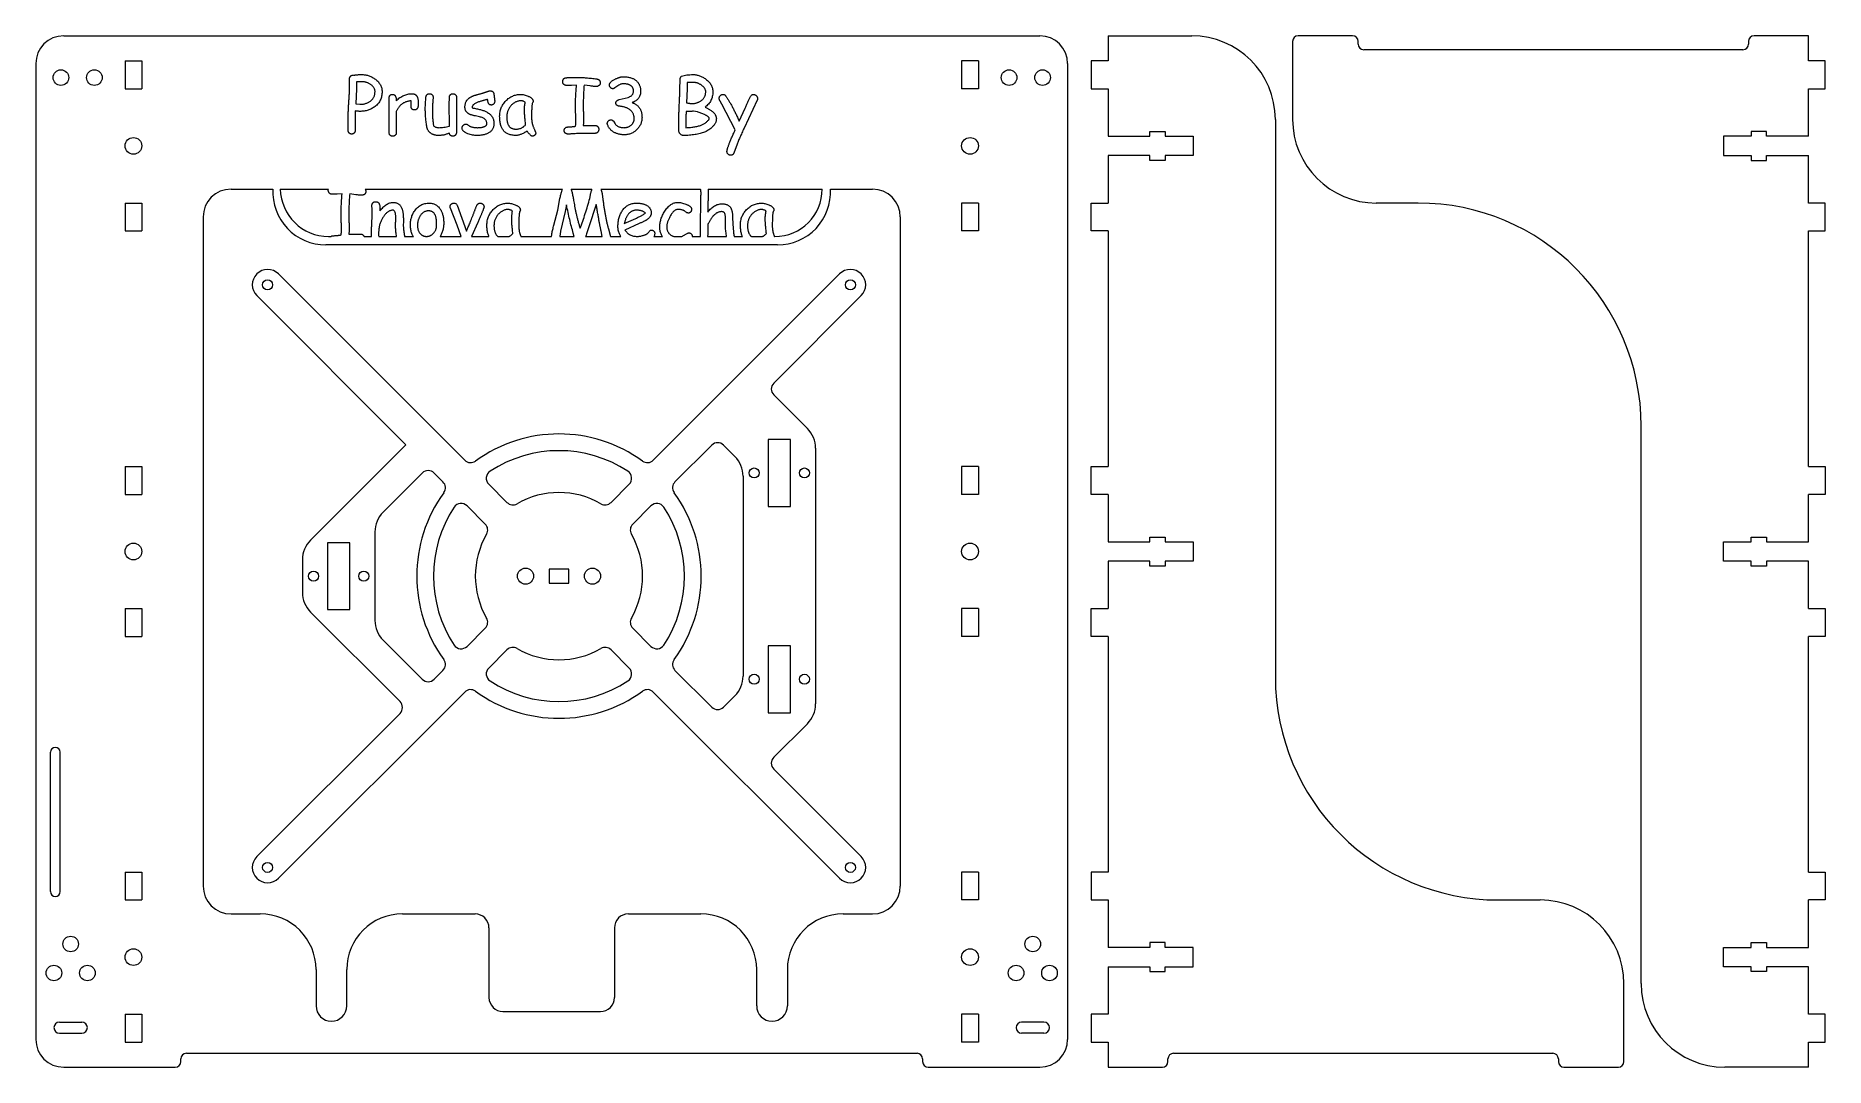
# Model space of a CAD drawing. Header units: millimetres. Extents: x 1474 to 2116, y 1544 to 1914.
import ezdxf

# ---------------------------------------------------------------- set-up
doc = ezdxf.new("R2010")
doc.units = ezdxf.units.MM

msp = doc.modelspace()

# ---------------------------------------------------------------- linework, layer by layer
at = {"color": 7, "linetype": 'Continuous', "lineweight": 15}
for p, q in [((1484.23, 1913.89), (1834.23, 1913.89)), ((1858.71, 1913.89), (1858.71, 1904.89)), ((1858.71, 1913.89), (1888.71, 1913.89)), ((1946.39, 1913.89), (1926.89, 1913.89)), ((2109.89, 1913.89), (2090.39, 1913.89)), ((2109.89, 1904.89), (2109.89, 1913.89)), ((1924.89, 1911.89), (1924.89, 1883.89)), ((1948.39, 1910.89), (1948.39, 1911.89)), ((2086.39, 1908.89), (1950.39, 1908.89)), ((2088.39, 1911.89), (2088.39, 1910.89)), ((1474.23, 1903.89), (1474.23, 1553.89)), ((1506.23, 1904.89), (1506.23, 1894.89)), ((1506.23, 1904.89), (1512.23, 1904.89)), ((1512.23, 1904.89), (1512.23, 1894.89)), ((1806.23, 1904.89), (1806.23, 1894.89)), ((1812.23, 1904.89), (1806.23, 1904.89)), ((1812.23, 1904.89), (1812.23, 1894.89)), ((1844.23, 1903.89), (1844.23, 1553.89)), ((1852.71, 1904.89), (1852.71, 1894.89)), ((1858.71, 1904.89), (1852.71, 1904.89)), ((2115.89, 1904.89), (2109.89, 1904.89)), ((2115.89, 1894.89), (2115.89, 1904.89)), ((1506.23, 1894.89), (1512.23, 1894.89)), ((1586.73, 1894.91), (1586.73, 1898.68)), ((1589.24, 1894.84), (1589.01, 1889.48)), ((1589.27, 1897.32), (1589.24, 1894.84)), ((1666.33, 1896.11), (1664.55, 1896.07)), ((1668.11, 1896.16), (1666.33, 1896.11)), ((1673.03, 1895.88), (1670.84, 1896.16)), ((1683.33, 1896.2), (1681.86, 1895.19)), ((1707.83, 1894.82), (1707.6, 1889.81)), ((1707.86, 1897.09), (1707.83, 1894.82)), ((1812.23, 1894.89), (1806.23, 1894.89)), ((1852.71, 1894.89), (1858.71, 1894.89)), ((1858.71, 1894.89), (1858.71, 1877.89)), ((2109.89, 1894.89), (2115.89, 1894.89)), ((2109.89, 1877.89), (2109.89, 1894.89)), ((1588.76, 1886.94), (1588.76, 1879.9)), ((1589.01, 1889.48), (1590.47, 1889.3)), ((1600.95, 1879.25), (1600.95, 1891.49)), ((1603.49, 1886.7), (1603.49, 1879.25)), ((1608.82, 1888.57), (1608.82, 1890.57)), ((1622.52, 1884.23), (1622.49, 1886.84)), ((1625.07, 1891.8), (1625.07, 1879.19)), ((1683.4, 1890.99), (1686.65, 1891.78)), ((1708.98, 1886.76), (1707.43, 1886.76)), ((1711.48, 1886.57), (1710.06, 1886.8)), ((1720.25, 1889.4), (1719.65, 1890.38)), ((1725.01, 1880.13), (1720.25, 1889.4)), ((1726.46, 1883.3), (1728.57, 1887.88)), ((1732.95, 1890.78), (1728.24, 1880.79)), ((1586.22, 1879.91), (1586.22, 1883.84)), ((1622.53, 1881.5), (1622.52, 1884.23)), ((1633.34, 1884.81), (1631.89, 1885.12)), ((1670.54, 1881.69), (1674.78, 1881.74)), ((1681.39, 1883.21), (1681.99, 1882.27)), ((1704.81, 1879.81), (1704.81, 1883.73)), ((1707.35, 1883.72), (1707.35, 1880.92)), ((1918.71, 1883.89), (1918.71, 1683.89)), ((1653.43, 1879.35), (1653.52, 1879.12)), ((1674.79, 1878.89), (1670.29, 1878.89)), ((1725.58, 1874.69), (1724.68, 1872.1)), ((1858.71, 1877.89), (1873.71, 1877.89)), ((1873.71, 1879.59), (1879.21, 1879.59)), ((1873.71, 1877.89), (1873.71, 1879.59)), ((1879.21, 1879.59), (1879.21, 1877.89)), ((1879.21, 1877.89), (1889.21, 1877.89)), ((1889.21, 1877.89), (1889.21, 1870.89)), ((2089.39, 1877.89), (2079.39, 1877.89)), ((2079.39, 1877.89), (2079.39, 1870.89)), ((2094.89, 1879.59), (2089.39, 1879.59)), ((2089.39, 1879.59), (2089.39, 1877.89)), ((2094.89, 1877.89), (2094.89, 1879.59)), ((2109.89, 1877.89), (2094.89, 1877.89)), ((1858.71, 1870.89), (1858.71, 1853.89)), ((1873.71, 1870.89), (1858.71, 1870.89)), ((1873.71, 1869.19), (1873.71, 1870.89)), ((1879.21, 1869.19), (1873.71, 1869.19)), ((1879.21, 1870.89), (1879.21, 1869.19)), ((1889.21, 1870.89), (1879.21, 1870.89)), ((2079.39, 1870.89), (2089.39, 1870.89)), ((2089.39, 1870.89), (2089.39, 1869.19)), ((2089.39, 1869.19), (2094.89, 1869.19)), ((2094.89, 1869.19), (2094.89, 1870.89)), ((2094.89, 1870.89), (2109.89, 1870.89)), ((2109.89, 1853.89), (2109.89, 1870.89)), ((1544.23, 1858.89), (1559.26, 1858.89)), ((1561.9, 1858.89), (1579.15, 1858.89)), ((1582.28, 1857.11), (1580.5, 1857.07)), ((1584.06, 1857.16), (1582.28, 1857.11)), ((1588.98, 1856.88), (1586.79, 1857.16)), ((1592.32, 1858.89), (1663.14, 1858.89)), ((1661.45, 1851.34), (1662.2, 1855.56)), ((1666.16, 1858.89), (1673.67, 1858.89)), ((1672.87, 1855.56), (1673.28, 1857.52)), ((1676.88, 1858.89), (1712.61, 1858.89)), ((1712.64, 1845.41), (1712.68, 1855.18)), ((1715.31, 1858.89), (1756.23, 1858.89)), ((1759.2, 1858.89), (1774.23, 1858.89)), ((1506.23, 1853.89), (1506.23, 1843.89)), ((1506.23, 1853.89), (1512.23, 1853.89)), ((1512.23, 1853.89), (1512.23, 1843.89)), ((1534.23, 1848.89), (1534.23, 1608.89)), ((1597.61, 1852.63), (1597.65, 1851.07)), ((1606.03, 1848.51), (1606.03, 1847.16)), ((1625.27, 1845.9), (1622.92, 1852.01)), ((1625.28, 1853.13), (1628.63, 1843.83)), ((1660.01, 1845.94), (1661.45, 1851.34)), ((1664.09, 1850.81), (1662.4, 1843.8)), ((1664.56, 1853.19), (1664.09, 1850.81)), ((1675.23, 1853.4), (1672.5, 1845.33)), ((1685.26, 1846.54), (1689.4, 1848.38)), ((1715.21, 1851.85), (1715.22, 1850.67)), ((1724.11, 1848.79), (1724.2, 1846.26)), ((1784.23, 1848.89), (1784.23, 1608.89)), ((1806.23, 1853.89), (1806.23, 1843.89)), ((1812.23, 1853.89), (1806.23, 1853.89)), ((1812.23, 1853.89), (1812.23, 1843.89)), ((1852.71, 1843.89), (1852.71, 1853.89)), ((1852.71, 1853.89), (1858.71, 1853.89)), ((1969.89, 1853.89), (1954.89, 1853.89)), ((2115.89, 1853.89), (2109.89, 1853.89)), ((2115.89, 1843.89), (2115.89, 1853.89)), ((1506.23, 1843.89), (1512.23, 1843.89)), ((1579.23, 1841.89), (1580.09, 1841.89)), ((1586.49, 1842.69), (1590.73, 1842.74)), ((1591.96, 1841.89), (1594.66, 1841.89)), ((1597.2, 1841.89), (1603.54, 1841.89)), ((1603.54, 1841.89), (1603.41, 1843.03)), ((1606.03, 1847.16), (1606.01, 1845.92)), ((1606.43, 1841.89), (1609.62, 1841.89)), ((1619.19, 1841.89), (1626.76, 1841.89)), ((1626.76, 1841.89), (1625.27, 1845.9)), ((1632.71, 1846.86), (1630.49, 1841.89)), ((1630.49, 1841.89), (1636.73, 1841.89)), ((1639.97, 1841.89), (1643.94, 1841.89)), ((1648.2, 1841.89), (1659.17, 1841.89)), ((1662.12, 1841.89), (1667.27, 1841.89)), ((1667.27, 1841.89), (1666.96, 1843.07)), ((1671.39, 1841.89), (1677.36, 1841.89)), ((1672.5, 1845.33), (1671.7, 1842.79)), ((1677.36, 1841.89), (1676.94, 1843.95)), ((1679.54, 1844.69), (1680.19, 1842.38)), ((1680.32, 1841.89), (1684.04, 1841.89)), ((1690.59, 1846.5), (1685.51, 1844.22)), ((1695.85, 1841.89), (1698.93, 1841.89)), ((1703.02, 1841.89), (1705.77, 1841.89)), ((1706.29, 1842.11), (1707.85, 1842.97)), ((1709.63, 1841.89), (1712.52, 1841.89)), ((1712.6, 1843.44), (1712.64, 1845.41)), ((1715.14, 1841.89), (1721.94, 1841.89)), ((1724.2, 1846.26), (1724.43, 1843.51)), ((1724.63, 1841.89), (1727.64, 1841.89)), ((1730.88, 1841.89), (1734.85, 1841.89)), ((1739.11, 1841.89), (1739.23, 1841.89)), ((1812.23, 1843.89), (1806.23, 1843.89)), ((1858.71, 1843.89), (1852.71, 1843.89)), ((1858.71, 1843.89), (1858.71, 1759.39)), ((2109.89, 1843.89), (2115.89, 1843.89)), ((2109.89, 1759.39), (2109.89, 1843.89)), ((1604.86, 1838.89), (1578.23, 1838.89)), ((1647.62, 1838.89), (1605.35, 1838.89)), ((1679.1, 1838.89), (1647.88, 1838.89)), ((1738.53, 1838.89), (1679.5, 1838.89)), ((1740.23, 1838.89), (1738.79, 1838.89)), ((1628.02, 1761.66), (1561.23, 1828.45)), ((1762.45, 1828.45), (1695.66, 1761.66)), ((1553.45, 1820.67), (1606.95, 1767.17)), ((1738.85, 1789.29), (1770.23, 1820.67)), ((1738.85, 1785.05), (1750.91, 1772.99)), ((2049.89, 1573.89), (2049.89, 1773.89)), ((1606.95, 1767.17), (1572.77, 1732.99)), ((1703.43, 1753.88), (1716.61, 1767.05)), ((1720.85, 1767.05), (1724.91, 1762.99)), ((1744.84, 1769.06), (1736.84, 1769.06)), ((1736.84, 1769.06), (1736.84, 1745.06)), ((1744.84, 1745.06), (1744.84, 1769.06)), ((1753.84, 1765.92), (1753.84, 1674.2)), ((1506.23, 1759.39), (1506.23, 1749.39)), ((1506.23, 1759.39), (1512.23, 1759.39)), ((1512.23, 1759.39), (1512.23, 1749.39)), ((1806.23, 1759.39), (1806.23, 1749.39)), ((1812.23, 1759.39), (1806.23, 1759.39)), ((1812.23, 1759.39), (1812.23, 1749.39)), ((1852.71, 1749.39), (1852.71, 1759.39)), ((1852.71, 1759.39), (1858.71, 1759.39)), ((2109.89, 1759.39), (2115.89, 1759.39)), ((2115.89, 1759.39), (2115.89, 1749.39)), ((1612.83, 1757.05), (1598.77, 1742.99)), ((1617.07, 1757.05), (1620.24, 1753.88)), ((1643.18, 1746.5), (1636.64, 1753.03)), ((1687.03, 1753.03), (1680.5, 1746.5)), ((1727.84, 1755.92), (1727.84, 1684.2)), ((1506.23, 1749.39), (1512.23, 1749.39)), ((1812.23, 1749.39), (1806.23, 1749.39)), ((1858.71, 1749.39), (1852.71, 1749.39)), ((1858.71, 1749.39), (1858.71, 1732.39)), ((2115.89, 1749.39), (2109.89, 1749.39)), ((2109.89, 1732.39), (2109.89, 1749.39)), ((1628.86, 1745.26), (1635.4, 1738.72)), ((1688.27, 1738.72), (1694.81, 1745.26)), ((1736.84, 1745.06), (1744.84, 1745.06)), ((1595.84, 1735.92), (1595.84, 1704.2)), ((1873.71, 1734.09), (1879.21, 1734.09)), ((1873.71, 1732.39), (1873.71, 1734.09)), ((1879.21, 1734.09), (1879.21, 1732.39)), ((2089.39, 1734.09), (2094.89, 1734.09)), ((2089.39, 1732.39), (2089.39, 1734.09)), ((2094.89, 1734.09), (2094.89, 1732.39)), ((1586.84, 1732.06), (1578.84, 1732.06)), ((1578.84, 1732.06), (1578.84, 1708.06)), ((1586.84, 1708.06), (1586.84, 1732.06)), ((1858.71, 1732.39), (1873.71, 1732.39)), ((1879.21, 1732.39), (1889.21, 1732.39)), ((1889.21, 1732.39), (1889.21, 1725.39)), ((2079.39, 1732.39), (2089.39, 1732.39)), ((2079.39, 1725.39), (2079.39, 1732.39)), ((2094.89, 1732.39), (2109.89, 1732.39)), ((1569.84, 1725.92), (1569.84, 1714.2)), ((1665.34, 1722.56), (1658.34, 1722.56)), ((1658.34, 1722.56), (1658.34, 1717.56)), ((1665.34, 1717.56), (1665.34, 1722.56)), ((1858.71, 1725.39), (1858.71, 1708.39)), ((1873.71, 1725.39), (1858.71, 1725.39)), ((1873.71, 1723.69), (1873.71, 1725.39)), ((1879.21, 1723.69), (1873.71, 1723.69)), ((1879.21, 1725.39), (1879.21, 1723.69)), ((1889.21, 1725.39), (1879.21, 1725.39)), ((2089.39, 1725.39), (2079.39, 1725.39)), ((2089.39, 1723.69), (2089.39, 1725.39)), ((2094.89, 1723.69), (2089.39, 1723.69)), ((2094.89, 1725.39), (2094.89, 1723.69)), ((2109.89, 1725.39), (2094.89, 1725.39)), ((2109.89, 1708.39), (2109.89, 1725.39)), ((1658.34, 1717.56), (1665.34, 1717.56)), ((1506.23, 1708.39), (1506.23, 1698.39)), ((1506.23, 1708.39), (1512.23, 1708.39)), ((1512.23, 1708.39), (1512.23, 1698.39)), ((1604.83, 1675.07), (1572.77, 1707.13)), ((1578.84, 1708.06), (1586.84, 1708.06)), ((1806.23, 1708.39), (1806.23, 1698.39)), ((1812.23, 1708.39), (1806.23, 1708.39)), ((1812.23, 1708.39), (1812.23, 1698.39)), ((1852.71, 1698.39), (1852.71, 1708.39)), ((1852.71, 1708.39), (1858.71, 1708.39)), ((2109.89, 1708.39), (2115.89, 1708.39)), ((2115.89, 1708.39), (2115.89, 1698.39)), ((1635.4, 1701.4), (1628.86, 1694.87)), ((1688.27, 1701.4), (1694.81, 1694.87)), ((1506.23, 1698.39), (1512.23, 1698.39)), ((1612.83, 1683.07), (1598.77, 1697.13)), ((1744.84, 1695.06), (1736.84, 1695.06)), ((1736.84, 1695.06), (1736.84, 1671.06)), ((1744.84, 1671.06), (1744.84, 1695.06)), ((1812.23, 1698.39), (1806.23, 1698.39)), ((1858.71, 1698.39), (1852.71, 1698.39)), ((1858.71, 1698.39), (1858.71, 1613.89)), ((2115.89, 1698.39), (2109.89, 1698.39)), ((2109.89, 1613.89), (2109.89, 1698.39)), ((1643.18, 1693.62), (1636.64, 1687.09)), ((1687.03, 1687.09), (1680.5, 1693.62)), ((1620.24, 1686.24), (1617.07, 1683.07)), ((1703.43, 1686.24), (1716.61, 1673.07)), ((1628.02, 1678.46), (1561.23, 1611.67)), ((1762.45, 1611.67), (1695.66, 1678.46)), ((1720.85, 1673.07), (1724.91, 1677.13)), ((1604.83, 1670.83), (1553.45, 1619.45)), ((1736.84, 1671.06), (1744.84, 1671.06)), ((1738.85, 1655.07), (1750.91, 1667.13)), ((1479.48, 1606.89), (1479.48, 1656.89)), ((1482.98, 1606.89), (1482.98, 1656.89)), ((1738.85, 1650.83), (1770.23, 1619.45)), ((1506.23, 1613.89), (1506.23, 1603.89)), ((1506.23, 1613.89), (1512.23, 1613.89)), ((1512.23, 1613.89), (1512.23, 1603.89)), ((1806.23, 1613.89), (1806.23, 1603.89)), ((1812.23, 1613.89), (1806.23, 1613.89)), ((1812.23, 1613.89), (1812.23, 1603.89)), ((1852.71, 1613.89), (1852.71, 1603.89)), ((1858.71, 1613.89), (1852.71, 1613.89)), ((2109.89, 1613.89), (2115.89, 1613.89)), ((2115.89, 1613.89), (2115.89, 1603.89)), ((1506.23, 1603.89), (1512.23, 1603.89)), ((1544.23, 1598.89), (1554.73, 1598.89)), ((1605.73, 1598.89), (1631.73, 1598.89)), ((1686.73, 1598.89), (1712.73, 1598.89)), ((1763.73, 1598.89), (1774.23, 1598.89)), ((1812.23, 1603.89), (1806.23, 1603.89)), ((1852.71, 1603.89), (1858.71, 1603.89)), ((1858.71, 1603.89), (1858.71, 1586.89)), ((1998.71, 1603.89), (2013.71, 1603.89)), ((2115.89, 1603.89), (2109.89, 1603.89)), ((2109.89, 1586.89), (2109.89, 1603.89)), ((1636.73, 1593.89), (1636.73, 1568.89)), ((1681.73, 1593.89), (1681.73, 1568.89)), ((1873.71, 1586.89), (1858.71, 1586.89)), ((1879.21, 1588.59), (1873.71, 1588.59)), ((1873.71, 1588.59), (1873.71, 1586.89)), ((1879.21, 1586.89), (1879.21, 1588.59)), ((1889.21, 1586.89), (1879.21, 1586.89)), ((1889.21, 1579.89), (1889.21, 1586.89)), ((2079.39, 1586.89), (2089.39, 1586.89)), ((2079.39, 1579.89), (2079.39, 1586.89)), ((2089.39, 1588.59), (2094.89, 1588.59)), ((2089.39, 1586.89), (2089.39, 1588.59)), ((2094.89, 1588.59), (2094.89, 1586.89)), ((2094.89, 1586.89), (2109.89, 1586.89)), ((1574.73, 1578.89), (1574.73, 1565.89)), ((1585.73, 1565.89), (1585.73, 1578.89)), ((1732.73, 1565.89), (1732.73, 1578.89)), ((1743.73, 1578.89), (1743.73, 1565.89)), ((1858.71, 1579.89), (1858.71, 1562.89)), ((1858.71, 1579.89), (1873.71, 1579.89)), ((1873.71, 1579.89), (1873.71, 1578.19)), ((1879.21, 1578.19), (1879.21, 1579.89)), ((1879.21, 1579.89), (1889.21, 1579.89)), ((2089.39, 1579.89), (2079.39, 1579.89)), ((2089.39, 1578.19), (2089.39, 1579.89)), ((2094.89, 1579.89), (2094.89, 1578.19)), ((2109.89, 1579.89), (2094.89, 1579.89)), ((2109.89, 1562.89), (2109.89, 1579.89)), ((1873.71, 1578.19), (1879.21, 1578.19)), ((2043.71, 1545.89), (2043.71, 1573.89)), ((2094.89, 1578.19), (2089.39, 1578.19)), ((1482.73, 1560.09), (1490.73, 1560.09)), ((1506.23, 1562.89), (1506.23, 1552.89)), ((1506.23, 1562.89), (1512.23, 1562.89)), ((1512.23, 1562.89), (1512.23, 1552.89)), ((1641.73, 1563.89), (1676.73, 1563.89)), ((1806.23, 1562.89), (1806.23, 1552.89)), ((1812.23, 1562.89), (1806.23, 1562.89)), ((1812.23, 1562.89), (1812.23, 1552.89)), ((1835.73, 1560.09), (1827.73, 1560.09)), ((1852.71, 1562.89), (1852.71, 1552.89)), ((1858.71, 1562.89), (1852.71, 1562.89)), ((2115.89, 1562.89), (2109.89, 1562.89)), ((2115.89, 1552.89), (2115.89, 1562.89)), ((1482.73, 1556.09), (1490.73, 1556.09)), ((1506.23, 1552.89), (1512.23, 1552.89)), ((1812.23, 1552.89), (1806.23, 1552.89)), ((1835.73, 1556.09), (1827.73, 1556.09)), ((1852.71, 1552.89), (1858.71, 1552.89)), ((1858.71, 1552.89), (1858.71, 1543.89)), ((2109.89, 1552.89), (2115.89, 1552.89)), ((2109.89, 1543.89), (2109.89, 1552.89)), ((1526.23, 1545.89), (1526.23, 1546.89)), ((1528.23, 1548.89), (1790.23, 1548.89)), ((1792.23, 1546.89), (1792.23, 1545.89)), ((1880.21, 1545.89), (1880.21, 1546.89)), ((1882.21, 1548.89), (2018.21, 1548.89)), ((2020.21, 1546.89), (2020.21, 1545.89)), ((1484.23, 1543.89), (1524.23, 1543.89)), ((1794.23, 1543.89), (1834.23, 1543.89)), ((1858.71, 1543.89), (1878.21, 1543.89)), ((2022.21, 1543.89), (2041.71, 1543.89)), ((2109.89, 1543.89), (2079.89, 1543.89))]:
    msp.add_line(p, q, dxfattribs=at)
for centre, radius in [((1483.23, 1898.89), 2.8), ((1495.23, 1898.89), 2.8), ((1823.23, 1898.89), 2.8), ((1835.23, 1898.89), 2.8), ((1509.23, 1874.39), 3), ((1809.23, 1874.39), 3), ((1557.34, 1824.56), 1.8), ((1766.34, 1824.56), 1.8), ((1731.84, 1757.06), 1.8), ((1749.84, 1757.06), 1.8), ((1509.23, 1728.89), 3), ((1809.23, 1728.89), 3), ((1573.84, 1720.06), 1.8), ((1591.84, 1720.06), 1.8), ((1649.84, 1720.06), 2.9), ((1673.84, 1720.06), 2.9), ((1731.84, 1683.06), 1.8), ((1749.84, 1683.06), 1.8), ((1557.34, 1615.56), 1.8), ((1766.34, 1615.56), 1.8), ((1486.73, 1588.09), 2.8), ((1509.23, 1583.39), 3), ((1809.23, 1583.39), 3), ((1831.73, 1588.09), 2.8), ((1480.73, 1577.7), 2.8), ((1492.73, 1577.7), 2.8), ((1825.73, 1577.7), 2.8), ((1837.73, 1577.7), 2.8)]:
    msp.add_circle(centre, radius, dxfattribs=at)
for centre, radius, start, end in [((1484.23, 1903.89), 10, 90, 180), ((1834.23, 1903.89), 10, 0, 90), ((1888.71, 1883.89), 30, 0, 90), ((1926.89, 1911.89), 2, 90, 180), ((1946.39, 1911.89), 2, 0, 90), ((2090.39, 1911.89), 2, 90, 180), ((1950.39, 1910.89), 2, 180, 270), ((2086.39, 1910.89), 2, 270, 0), ((1954.89, 1883.89), 30, 180, 270), ((1544.23, 1848.89), 10, 90, 180), ((1578.23, 1857.89), 19, 176.98304, 270), ((1579.23, 1859.23), 17.33, 181.10191, 270), ((1739.23, 1858.89), 17, 270, 0), ((1740.23, 1857.89), 19, 270, 3.01696), ((1774.23, 1848.89), 10, 0, 90), ((1969.89, 1773.89), 80, 0, 90), ((1557.34, 1824.56), 5.5, 45, 225), ((1766.34, 1824.56), 5.5, 315, 135), ((1740.97, 1787.17), 3, 135, 225), ((1661.84, 1720.06), 51, 54.05644, 125.94356), ((1743.84, 1765.92), 10, 0, 45), ((1661.84, 1720.06), 45, 56.67623, 123.32377), ((1718.73, 1764.93), 3, 45, 135), ((1630.14, 1763.78), 3, 225, 305.94356), ((1693.54, 1763.78), 3, 234.05644, 315), ((1717.84, 1755.92), 10, 0, 45), ((1614.95, 1754.93), 3, 45, 135), ((1618.12, 1751.76), 3, 324.05644, 45), ((1638.76, 1755.16), 3, 123.32377, 225), ((1684.91, 1755.16), 3, 315, 56.67623), ((1705.56, 1751.76), 3, 135, 215.94356), ((1661.84, 1720.06), 51, 144.05644, 215.94356), ((1626.74, 1743.13), 3, 45, 146.67622), ((1645.3, 1748.62), 3, 225, 300.07373), ((1661.84, 1720.06), 30, 59.92627, 120.07373), ((1678.37, 1748.62), 3, 239.92627, 315), ((1696.93, 1743.13), 3, 33.32377, 135), ((1661.84, 1720.06), 51, 324.05644, 35.94356), ((1605.84, 1735.92), 10, 135, 180), ((1661.84, 1720.06), 45, 146.67622, 213.32378), ((1661.84, 1720.06), 45, 326.67622, 33.32377), ((1579.84, 1725.92), 10, 135, 180), ((1661.84, 1720.06), 30, 149.92627, 210.07373), ((1633.28, 1736.6), 3, 329.92627, 45), ((1690.4, 1736.6), 3, 135, 210.07373), ((1661.84, 1720.06), 30, 329.92627, 30.07373), ((1579.84, 1714.2), 10, 180, 225), ((1605.84, 1704.2), 10, 180, 225), ((1633.28, 1703.52), 3, 315, 30.07373), ((1690.4, 1703.52), 3, 149.92627, 225), ((1626.74, 1696.99), 3, 213.32378, 315), ((1645.3, 1691.5), 3, 59.92627, 135), ((1661.84, 1720.06), 30, 239.92627, 300.07373), ((1678.37, 1691.5), 3, 45, 120.07373), ((1696.93, 1696.99), 3, 225, 326.67622), ((1618.12, 1688.36), 3, 315, 35.94356), ((1705.56, 1688.36), 3, 144.05644, 225), ((1614.95, 1685.19), 3, 225, 315), ((1638.76, 1684.97), 3, 135, 236.67622), ((1661.84, 1720.06), 45, 236.67622, 303.32378), ((1684.91, 1684.97), 3, 303.32378, 45), ((1717.84, 1684.2), 10, 315, 0), ((1998.71, 1683.89), 80, 180, 270), ((1602.71, 1672.95), 3, 315, 45), ((1630.14, 1676.34), 3, 54.05644, 135), ((1661.84, 1720.06), 51, 234.05644, 305.94356), ((1693.54, 1676.34), 3, 45, 125.94356), ((1718.73, 1675.19), 3, 225, 315), ((1743.84, 1674.2), 10, 315, 0), ((1481.23, 1656.89), 1.75, 0, 180), ((1740.97, 1652.95), 3, 135, 225), ((1557.34, 1615.56), 5.5, 135, 315), ((1766.34, 1615.56), 5.5, 225, 45), ((1481.23, 1606.89), 1.75, 180, 0), ((1544.23, 1608.89), 10, 180, 270), ((1774.23, 1608.89), 10, 270, 0), ((1554.73, 1578.89), 20, 0, 90), ((1605.73, 1578.89), 20, 90, 180), ((1631.73, 1593.89), 5, 0, 90), ((1686.73, 1593.89), 5, 90, 180), ((1712.73, 1578.89), 20, 0, 90), ((1763.73, 1578.89), 20, 90, 180), ((2013.71, 1573.89), 30, 0, 90), ((2079.89, 1573.89), 30, 180, 270), ((1580.23, 1565.89), 5.5, 180, 0), ((1641.73, 1568.89), 5, 180, 270), ((1676.73, 1568.89), 5, 270, 0), ((1738.23, 1565.89), 5.5, 180, 0), ((1482.73, 1558.09), 2, 90, 270), ((1490.73, 1558.09), 2, 270, 90), ((1827.73, 1558.09), 2, 90, 270), ((1835.73, 1558.09), 2, 270, 90), ((1484.23, 1553.89), 10, 180, 270), ((1834.23, 1553.89), 10, 270, 0), ((1528.23, 1546.89), 2, 90, 180), ((1790.23, 1546.89), 2, 0, 90), ((1882.21, 1546.89), 2, 90, 180), ((2018.21, 1546.89), 2, 0, 90), ((1524.23, 1545.89), 2, 270, 0), ((1794.23, 1545.89), 2, 180, 270), ((1878.21, 1545.89), 2, 270, 0), ((2022.21, 1545.89), 2, 180, 270), ((2041.71, 1545.89), 2, 270, 0)]:
    msp.add_arc(centre, radius, start, end, dxfattribs=at)
for points, knots in [([(1586.73, 1898.68), (1586.76, 1898.78), (1586.81, 1898.95), (1586.92, 1899.19), (1587.06, 1899.38), (1587.21, 1899.53), (1587.4, 1899.65), (1587.6, 1899.71), (1587.83, 1899.73), (1587.99, 1899.71), (1588.07, 1899.7)], [0, 0, 0, 0, 0.1531652, 0.288794, 0.4126652, 0.5273339, 0.6378471, 0.750408, 0.8690119, 1, 1, 1, 1]), ([(1588.07, 1899.7), (1588.15, 1899.73), (1588.33, 1899.78), (1588.62, 1899.82), (1588.95, 1899.87), (1589.33, 1899.9), (1589.76, 1899.93), (1590.23, 1899.96), (1590.75, 1899.97), (1591.12, 1899.97), (1591.3, 1899.97)], [0, 0, 0, 0, 0.0769159, 0.1673518, 0.2708433, 0.388444, 0.5204435, 0.6657673, 0.8255845, 1, 1, 1, 1]), ([(1591.3, 1899.97), (1591.51, 1899.96), (1591.93, 1899.95), (1592.54, 1899.88), (1593.14, 1899.74), (1593.74, 1899.56), (1594.32, 1899.32), (1594.9, 1899.03), (1595.46, 1898.69), (1595.82, 1898.43), (1596, 1898.29)], [0, 0, 0, 0, 0.122725, 0.243898, 0.364599, 0.487351, 0.610322, 0.737095, 0.866736, 1, 1, 1, 1]), ([(1705.32, 1898.51), (1705.34, 1898.62), (1705.37, 1898.81), (1705.46, 1899.06), (1705.59, 1899.27), (1705.71, 1899.36), (1705.76, 1899.4)], [0, 0, 0, 0, 0.308547, 0.569789, 0.79657, 1, 1, 1, 1]), ([(1705.76, 1899.4), (1706.08, 1899.49), (1706.72, 1899.67), (1707.74, 1899.84), (1708.81, 1899.95), (1709.55, 1899.96), (1709.93, 1899.97)], [0, 0, 0, 0, 0.2326391, 0.4752731, 0.7306738, 1, 1, 1, 1]), ([(1709.93, 1899.97), (1710.12, 1899.97), (1710.52, 1899.96), (1711.1, 1899.88), (1711.68, 1899.75), (1712.26, 1899.57), (1712.83, 1899.35), (1713.39, 1899.06), (1713.94, 1898.74), (1714.3, 1898.48), (1714.48, 1898.35)], [0, 0, 0, 0, 0.120268, 0.239813, 0.360359, 0.482036, 0.606193, 0.733155, 0.864419, 1, 1, 1, 1]), ([(1586.45, 1889.38), (1586.47, 1889.69), (1586.51, 1890.29), (1586.56, 1891.15), (1586.61, 1891.95), (1586.65, 1892.67), (1586.68, 1893.33), (1586.7, 1893.92), (1586.72, 1894.44), (1586.73, 1894.76), (1586.73, 1894.91)], [0, 0, 0, 0, 0.1685744, 0.3241991, 0.4683473, 0.599549, 0.7177756, 0.8245283, 0.918377, 1, 1, 1, 1]), ([(1591.09, 1897.43), (1590.91, 1897.43), (1590.56, 1897.43), (1590.07, 1897.41), (1589.65, 1897.38), (1589.39, 1897.34), (1589.27, 1897.32)], [0, 0, 0, 0, 0.3035784, 0.5726531, 0.8031355, 1, 1, 1, 1]), ([(1594.27, 1896.43), (1594.15, 1896.51), (1593.91, 1896.67), (1593.52, 1896.87), (1593.14, 1897.05), (1592.74, 1897.18), (1592.34, 1897.3), (1591.93, 1897.37), (1591.51, 1897.42), (1591.23, 1897.43), (1591.09, 1897.43)], [0, 0, 0, 0, 0.130245, 0.257819, 0.382339, 0.505569, 0.62857, 0.751487, 0.875513, 1, 1, 1, 1]), ([(1594.2, 1890.45), (1594.34, 1890.56), (1594.6, 1890.76), (1594.94, 1891.12), (1595.23, 1891.51), (1595.46, 1891.92), (1595.65, 1892.36), (1595.78, 1892.83), (1595.85, 1893.32), (1595.87, 1893.66), (1595.87, 1893.83)], [0, 0, 0, 0, 0.129411, 0.255481, 0.377012, 0.497227, 0.617979, 0.741094, 0.86714, 1, 1, 1, 1]), ([(1595.87, 1893.83), (1595.87, 1893.96), (1595.86, 1894.2), (1595.78, 1894.57), (1595.65, 1894.91), (1595.48, 1895.25), (1595.25, 1895.57), (1594.97, 1895.87), (1594.64, 1896.17), (1594.4, 1896.34), (1594.27, 1896.43)], [0, 0, 0, 0, 0.1172892, 0.2318294, 0.3472597, 0.4653394, 0.5869385, 0.7165196, 0.854059, 1, 1, 1, 1]), ([(1598.41, 1893.84), (1598.4, 1893.57), (1598.39, 1893.04), (1598.27, 1892.26), (1598.07, 1891.53), (1597.79, 1890.84), (1597.43, 1890.19), (1596.99, 1889.59), (1596.47, 1889.03), (1596.07, 1888.7), (1595.87, 1888.53)], [0, 0, 0, 0, 0.13283, 0.260497, 0.383873, 0.504641, 0.625165, 0.746661, 0.87091, 1, 1, 1, 1]), ([(1596, 1898.29), (1596.19, 1898.14), (1596.57, 1897.84), (1597.06, 1897.34), (1597.48, 1896.81), (1597.81, 1896.26), (1598.09, 1895.69), (1598.27, 1895.09), (1598.39, 1894.47), (1598.4, 1894.05), (1598.41, 1893.84)], [0, 0, 0, 0, 0.139777, 0.27315, 0.399341, 0.52162, 0.640761, 0.758634, 0.878344, 1, 1, 1, 1]), ([(1603.49, 1890.6), (1603.7, 1890.8), (1604.12, 1891.19), (1604.8, 1891.71), (1605.49, 1892.14), (1606.2, 1892.5), (1606.92, 1892.77), (1607.67, 1892.97), (1608.43, 1893.09), (1608.94, 1893.11), (1609.2, 1893.11)], [0, 0, 0, 0, 0.136833, 0.268525, 0.3957041, 0.5189736, 0.6395368, 0.7586785, 0.878437, 1, 1, 1, 1]), ([(1609.2, 1893.11), (1609.29, 1893.11), (1609.46, 1893.11), (1609.71, 1893.07), (1609.94, 1893), (1610.15, 1892.92), (1610.35, 1892.8), (1610.53, 1892.66), (1610.69, 1892.49), (1610.83, 1892.3), (1610.96, 1892.09), (1611.06, 1891.84), (1611.16, 1891.58), (1611.23, 1891.28), (1611.29, 1890.96), (1611.33, 1890.62), (1611.36, 1890.25), (1611.36, 1889.99), (1611.36, 1889.86)], [0, 0, 0, 0, 0.0591657, 0.1154057, 0.1692863, 0.2206757, 0.2716655, 0.3227183, 0.374014, 0.4277455, 0.483957, 0.543696, 0.607133, 0.6755513, 0.7484418, 0.8269727, 0.9104296, 1, 1, 1, 1]), ([(1614.15, 1891.95), (1614.17, 1892.04), (1614.2, 1892.21), (1614.29, 1892.45), (1614.4, 1892.66), (1614.55, 1892.83), (1614.72, 1892.96), (1614.92, 1893.05), (1615.14, 1893.1), (1615.3, 1893.11), (1615.38, 1893.11)], [0, 0, 0, 0, 0.149037, 0.2839211, 0.4048749, 0.5216307, 0.6330767, 0.7473255, 0.8666104, 1, 1, 1, 1]), ([(1615.38, 1893.11), (1615.48, 1893.11), (1615.65, 1893.1), (1615.9, 1893.03), (1616.13, 1892.91), (1616.32, 1892.75), (1616.49, 1892.56), (1616.61, 1892.33), (1616.68, 1892.07), (1616.69, 1891.9), (1616.69, 1891.8)], [0, 0, 0, 0, 0.130851, 0.252233, 0.373115, 0.497059, 0.620765, 0.741647, 0.86724, 1, 1, 1, 1]), ([(1622.53, 1891.88), (1622.55, 1891.97), (1622.58, 1892.16), (1622.65, 1892.41), (1622.77, 1892.63), (1622.91, 1892.81), (1623.09, 1892.95), (1623.3, 1893.05), (1623.54, 1893.1), (1623.7, 1893.11), (1623.79, 1893.11)], [0, 0, 0, 0, 0.149125, 0.283978, 0.404531, 0.518867, 0.630699, 0.744929, 0.866883, 1, 1, 1, 1]), ([(1623.79, 1893.11), (1623.88, 1893.11), (1624.06, 1893.1), (1624.31, 1893.03), (1624.53, 1892.91), (1624.73, 1892.74), (1624.89, 1892.54), (1625.01, 1892.32), (1625.07, 1892.07), (1625.07, 1891.89), (1625.07, 1891.8)], [0, 0, 0, 0, 0.129661, 0.254103, 0.37566, 0.501526, 0.626162, 0.747718, 0.8688, 1, 1, 1, 1]), ([(1630.68, 1892.2), (1630.75, 1892.23), (1630.92, 1892.29), (1631.18, 1892.39), (1631.48, 1892.49), (1631.8, 1892.59), (1632.16, 1892.7), (1632.55, 1892.82), (1632.98, 1892.93), (1633.43, 1893.05), (1633.87, 1893.17), (1634.3, 1893.28), (1634.69, 1893.39), (1635.04, 1893.51), (1635.36, 1893.6), (1635.65, 1893.7), (1635.9, 1893.8), (1636.06, 1893.86), (1636.14, 1893.89)], [0, 0, 0, 0, 0.043279, 0.092644, 0.146823, 0.207364, 0.27254, 0.344096, 0.420992, 0.503608, 0.586223, 0.66312, 0.733816, 0.798533, 0.857333, 0.910855, 0.958266, 1, 1, 1, 1]), ([(1636.14, 1893.89), (1636.22, 1893.93), (1636.4, 1894), (1636.68, 1894.07), (1636.98, 1894.12), (1637.17, 1894.13), (1637.27, 1894.13)], [0, 0, 0, 0, 0.243376, 0.492274, 0.742275, 1, 1, 1, 1]), ([(1637.27, 1894.13), (1637.36, 1894.12), (1637.53, 1894.12), (1637.78, 1894.05), (1638, 1893.91), (1638.19, 1893.75), (1638.34, 1893.54), (1638.46, 1893.3), (1638.52, 1893.03), (1638.53, 1892.85), (1638.53, 1892.75)], [0, 0, 0, 0, 0.125631, 0.246197, 0.362592, 0.4835, 0.606719, 0.73052, 0.859259, 1, 1, 1, 1]), ([(1663.16, 1897.46), (1663.17, 1897.56), (1663.17, 1897.75), (1663.23, 1898.02), (1663.34, 1898.25), (1663.48, 1898.45), (1663.67, 1898.6), (1663.89, 1898.73), (1664.16, 1898.81), (1664.35, 1898.83), (1664.45, 1898.85)], [0, 0, 0, 0, 0.140617, 0.267234, 0.384435, 0.495567, 0.608386, 0.726495, 0.856063, 1, 1, 1, 1]), ([(1664.55, 1896.07), (1664.45, 1896.07), (1664.27, 1896.08), (1664.01, 1896.16), (1663.77, 1896.28), (1663.56, 1896.45), (1663.38, 1896.66), (1663.26, 1896.9), (1663.18, 1897.17), (1663.17, 1897.36), (1663.16, 1897.46)], [0, 0, 0, 0, 0.128592, 0.250809, 0.372691, 0.495863, 0.62018, 0.742062, 0.866012, 1, 1, 1, 1]), ([(1664.45, 1898.85), (1664.55, 1898.85), (1664.78, 1898.87), (1665.14, 1898.9), (1665.57, 1898.91), (1666.06, 1898.93), (1666.6, 1898.94), (1667.21, 1898.95), (1667.88, 1898.96), (1668.35, 1898.95), (1668.59, 1898.95)], [0, 0, 0, 0, 0.074005, 0.163303, 0.265902, 0.383823, 0.516085, 0.662702, 0.824649, 1, 1, 1, 1]), ([(1667.74, 1888.42), (1667.74, 1888.69), (1667.74, 1889.23), (1667.76, 1890.08), (1667.78, 1890.98), (1667.83, 1891.92), (1667.88, 1892.91), (1667.94, 1893.95), (1668.03, 1895.04), (1668.08, 1895.78), (1668.11, 1896.16)], [0, 0, 0, 0, 0.102877, 0.212435, 0.32765, 0.449593, 0.57772, 0.712066, 0.853188, 1, 1, 1, 1]), ([(1668.59, 1898.95), (1668.82, 1898.95), (1669.3, 1898.95), (1670.05, 1898.92), (1670.84, 1898.88), (1671.67, 1898.82), (1672.54, 1898.74), (1673.46, 1898.64), (1674.42, 1898.53), (1675.07, 1898.44), (1675.41, 1898.39)], [0, 0, 0, 0, 0.102556, 0.210974, 0.326445, 0.447846, 0.57641, 0.710966, 0.852177, 1, 1, 1, 1]), ([(1670.84, 1896.16), (1670.79, 1895.51), (1670.7, 1894.24), (1670.6, 1892.34), (1670.54, 1890.49), (1670.53, 1889.26), (1670.53, 1888.66)], [0, 0, 0, 0, 0.259101, 0.512046, 0.758986, 1, 1, 1, 1]), ([(1675.22, 1895.7), (1675.07, 1895.71), (1674.74, 1895.71), (1674.22, 1895.75), (1673.64, 1895.8), (1673.24, 1895.85), (1673.03, 1895.88)], [0, 0, 0, 0, 0.211227, 0.448092, 0.711, 1, 1, 1, 1]), ([(1676.16, 1896.01), (1676.09, 1895.97), (1675.95, 1895.87), (1675.72, 1895.78), (1675.48, 1895.71), (1675.31, 1895.71), (1675.22, 1895.7)], [0, 0, 0, 0, 0.24906, 0.493683, 0.742145, 1, 1, 1, 1]), ([(1675.41, 1898.39), (1675.51, 1898.38), (1675.69, 1898.35), (1675.94, 1898.25), (1676.15, 1898.12), (1676.33, 1897.97), (1676.46, 1897.77), (1676.56, 1897.54), (1676.61, 1897.28), (1676.62, 1897.09), (1676.62, 1897)], [0, 0, 0, 0, 0.141654, 0.269023, 0.386624, 0.499869, 0.613654, 0.731002, 0.859068, 1, 1, 1, 1]), ([(1676.62, 1897), (1676.62, 1896.9), (1676.61, 1896.71), (1676.52, 1896.44), (1676.37, 1896.2), (1676.23, 1896.08), (1676.16, 1896.01)], [0, 0, 0, 0, 0.261712, 0.503326, 0.748531, 1, 1, 1, 1]), ([(1679.92, 1896.25), (1679.93, 1896.34), (1679.94, 1896.53), (1680.05, 1896.79), (1680.21, 1897.06), (1680.43, 1897.32), (1680.72, 1897.58), (1681.07, 1897.83), (1681.48, 1898.09), (1681.78, 1898.24), (1681.94, 1898.32)], [0, 0, 0, 0, 0.088453, 0.181747, 0.282241, 0.395706, 0.521891, 0.66453, 0.823493, 1, 1, 1, 1]), ([(1681.18, 1894.89), (1681.09, 1894.9), (1680.93, 1894.91), (1680.69, 1894.99), (1680.48, 1895.12), (1680.29, 1895.3), (1680.13, 1895.51), (1680.01, 1895.74), (1679.94, 1895.99), (1679.93, 1896.17), (1679.92, 1896.25)], [0, 0, 0, 0, 0.122941, 0.241315, 0.362406, 0.491438, 0.622939, 0.748708, 0.873396, 1, 1, 1, 1]), ([(1681.86, 1895.19), (1681.8, 1895.14), (1681.68, 1895.06), (1681.49, 1894.97), (1681.33, 1894.91), (1681.23, 1894.9), (1681.18, 1894.89)], [0, 0, 0, 0, 0.318281, 0.587751, 0.814753, 1, 1, 1, 1]), ([(1681.94, 1898.32), (1682.08, 1898.39), (1682.36, 1898.53), (1682.77, 1898.71), (1683.16, 1898.86), (1683.53, 1898.98), (1683.88, 1899.09), (1684.21, 1899.15), (1684.52, 1899.2), (1684.73, 1899.21), (1684.82, 1899.21)], [0, 0, 0, 0, 0.156325, 0.30344, 0.44052, 0.569605, 0.688912, 0.800682, 0.903413, 1, 1, 1, 1]), ([(1685.03, 1896.67), (1684.89, 1896.66), (1684.59, 1896.65), (1684.16, 1896.56), (1683.73, 1896.42), (1683.46, 1896.27), (1683.33, 1896.2)], [0, 0, 0, 0, 0.244489, 0.488968, 0.740099, 1, 1, 1, 1]), ([(1684.82, 1899.21), (1685.06, 1899.2), (1685.5, 1899.2), (1686.16, 1899.14), (1686.78, 1899.04), (1687.36, 1898.91), (1687.9, 1898.73), (1688.41, 1898.52), (1688.89, 1898.27), (1689.18, 1898.07), (1689.32, 1897.97)], [0, 0, 0, 0, 0.14559, 0.284162, 0.415346, 0.540725, 0.661074, 0.777267, 0.890278, 1, 1, 1, 1]), ([(1687.68, 1895.93), (1687.6, 1895.99), (1687.43, 1896.11), (1687.16, 1896.26), (1686.86, 1896.39), (1686.54, 1896.49), (1686.2, 1896.57), (1685.83, 1896.62), (1685.44, 1896.66), (1685.17, 1896.67), (1685.03, 1896.67)], [0, 0, 0, 0, 0.107755, 0.219401, 0.33367, 0.452895, 0.579745, 0.711641, 0.852536, 1, 1, 1, 1]), ([(1686.65, 1891.78), (1686.8, 1891.83), (1687.08, 1891.94), (1687.47, 1892.16), (1687.8, 1892.39), (1688.07, 1892.66), (1688.28, 1892.96), (1688.44, 1893.29), (1688.54, 1893.66), (1688.55, 1893.91), (1688.56, 1894.04)], [0, 0, 0, 0, 0.150007, 0.288004, 0.414856, 0.533149, 0.647803, 0.761165, 0.877137, 1, 1, 1, 1]), ([(1688.56, 1894.04), (1688.56, 1894.14), (1688.56, 1894.32), (1688.52, 1894.6), (1688.45, 1894.85), (1688.36, 1895.1), (1688.23, 1895.33), (1688.08, 1895.54), (1687.89, 1895.75), (1687.75, 1895.87), (1687.68, 1895.93)], [0, 0, 0, 0, 0.132131, 0.257961, 0.381211, 0.501462, 0.620489, 0.742683, 0.868674, 1, 1, 1, 1]), ([(1691.1, 1894.17), (1691.09, 1893.92), (1691.08, 1893.45), (1690.96, 1892.78), (1690.76, 1892.16), (1690.48, 1891.62), (1690.11, 1891.14), (1689.67, 1890.72), (1689.14, 1890.38), (1688.75, 1890.21), (1688.55, 1890.12)], [0, 0, 0, 0, 0.143339, 0.276135, 0.399933, 0.517586, 0.634103, 0.750693, 0.871933, 1, 1, 1, 1]), ([(1689.32, 1897.97), (1689.46, 1897.85), (1689.74, 1897.63), (1690.11, 1897.24), (1690.41, 1896.81), (1690.66, 1896.35), (1690.86, 1895.86), (1691, 1895.33), (1691.08, 1894.76), (1691.09, 1894.37), (1691.1, 1894.17)], [0, 0, 0, 0, 0.124713, 0.245789, 0.365791, 0.485157, 0.60653, 0.731724, 0.862395, 1, 1, 1, 1]), ([(1704.99, 1889.23), (1705.01, 1889.54), (1705.04, 1890.14), (1705.08, 1891.01), (1705.11, 1891.8), (1705.14, 1892.53), (1705.17, 1893.2), (1705.19, 1893.8), (1705.2, 1894.33), (1705.2, 1894.66), (1705.21, 1894.82)], [0, 0, 0, 0, 0.167103, 0.321369, 0.464252, 0.595753, 0.714425, 0.821716, 0.9169, 1, 1, 1, 1]), ([(1705.21, 1894.82), (1705.21, 1894.93), (1705.21, 1895.16), (1705.21, 1895.53), (1705.22, 1895.93), (1705.23, 1896.37), (1705.25, 1896.86), (1705.27, 1897.37), (1705.29, 1897.93), (1705.31, 1898.32), (1705.32, 1898.51)], [0, 0, 0, 0, 0.089006, 0.188742, 0.298144, 0.418292, 0.548119, 0.688701, 0.83897, 1, 1, 1, 1]), ([(1709.96, 1897.18), (1709.73, 1897.18), (1709.31, 1897.18), (1708.73, 1897.15), (1708.25, 1897.13), (1707.98, 1897.1), (1707.86, 1897.09)], [0, 0, 0, 0, 0.327786, 0.604864, 0.827543, 1, 1, 1, 1]), ([(1714.46, 1893.8), (1714.46, 1893.9), (1714.45, 1894.11), (1714.37, 1894.42), (1714.26, 1894.72), (1714.1, 1895.01), (1713.9, 1895.3), (1713.65, 1895.58), (1713.35, 1895.85), (1713.02, 1896.12), (1712.66, 1896.36), (1712.29, 1896.58), (1711.91, 1896.76), (1711.54, 1896.92), (1711.15, 1897.03), (1710.76, 1897.11), (1710.36, 1897.17), (1710.09, 1897.17), (1709.96, 1897.18)], [0, 0, 0, 0, 0.050702, 0.101808, 0.153693, 0.207642, 0.264826, 0.326345, 0.391919, 0.462468, 0.534734, 0.604432, 0.672257, 0.73857, 0.804186, 0.869776, 0.93449, 1, 1, 1, 1]), ([(1713.05, 1890.79), (1713.16, 1890.89), (1713.38, 1891.08), (1713.67, 1891.41), (1713.91, 1891.76), (1714.11, 1892.13), (1714.27, 1892.51), (1714.38, 1892.92), (1714.44, 1893.36), (1714.46, 1893.65), (1714.46, 1893.8)], [0, 0, 0, 0, 0.1299152, 0.255888, 0.3785484, 0.4994249, 0.6201138, 0.7433325, 0.8693687, 1, 1, 1, 1]), ([(1717, 1893.75), (1716.99, 1893.47), (1716.98, 1892.92), (1716.84, 1892.11), (1716.62, 1891.36), (1716.32, 1890.65), (1715.92, 1889.98), (1715.43, 1889.36), (1714.86, 1888.79), (1714.43, 1888.46), (1714.21, 1888.29)], [0, 0, 0, 0, 0.132369, 0.258785, 0.380949, 0.501313, 0.621801, 0.74335, 0.86886, 1, 1, 1, 1]), ([(1714.48, 1898.35), (1714.68, 1898.19), (1715.07, 1897.89), (1715.59, 1897.38), (1716.02, 1896.85), (1716.38, 1896.28), (1716.66, 1895.69), (1716.85, 1895.07), (1716.98, 1894.42), (1716.99, 1893.98), (1717, 1893.75)], [0, 0, 0, 0, 0.13965, 0.271357, 0.397597, 0.51891, 0.638685, 0.756958, 0.876827, 1, 1, 1, 1]), ([(1586.22, 1883.84), (1586.22, 1884.01), (1586.22, 1884.37), (1586.24, 1884.94), (1586.25, 1885.56), (1586.28, 1886.23), (1586.31, 1886.94), (1586.35, 1887.71), (1586.39, 1888.53), (1586.43, 1889.09), (1586.45, 1889.38)], [0, 0, 0, 0, 0.093032, 0.195387, 0.307059, 0.427386, 0.557038, 0.695336, 0.842961, 1, 1, 1, 1]), ([(1590.41, 1886.76), (1590.33, 1886.77), (1590.13, 1886.78), (1589.77, 1886.81), (1589.3, 1886.87), (1588.95, 1886.91), (1588.76, 1886.94)], [0, 0, 0, 0, 0.148326, 0.364235, 0.648182, 1, 1, 1, 1]), ([(1595.87, 1888.53), (1595.68, 1888.39), (1595.3, 1888.11), (1594.68, 1887.75), (1594.04, 1887.44), (1593.37, 1887.2), (1592.67, 1887), (1591.94, 1886.87), (1591.19, 1886.78), (1590.67, 1886.77), (1590.41, 1886.76)], [0, 0, 0, 0, 0.1225692, 0.2435924, 0.3646803, 0.4861819, 0.6101385, 0.7365534, 0.8662523, 1, 1, 1, 1]), ([(1590.47, 1889.3), (1590.65, 1889.31), (1591.01, 1889.32), (1591.53, 1889.37), (1592.03, 1889.46), (1592.51, 1889.58), (1592.97, 1889.75), (1593.4, 1889.94), (1593.82, 1890.17), (1594.08, 1890.36), (1594.2, 1890.45)], [0, 0, 0, 0, 0.136673, 0.268907, 0.396598, 0.521125, 0.641904, 0.762366, 0.881083, 1, 1, 1, 1]), ([(1600.95, 1891.49), (1600.95, 1891.59), (1600.96, 1891.8), (1601.02, 1892.08), (1601.1, 1892.32), (1601.24, 1892.52), (1601.41, 1892.67), (1601.62, 1892.78), (1601.87, 1892.85), (1602.05, 1892.86), (1602.14, 1892.86)], [0, 0, 0, 0, 0.154636, 0.29066, 0.413099, 0.525667, 0.633758, 0.743715, 0.864377, 1, 1, 1, 1]), ([(1602.14, 1892.86), (1602.25, 1892.85), (1602.45, 1892.84), (1602.73, 1892.73), (1602.97, 1892.55), (1603.17, 1892.29), (1603.31, 1891.96), (1603.42, 1891.57), (1603.48, 1891.11), (1603.48, 1890.78), (1603.49, 1890.6)], [0, 0, 0, 0, 0.106882, 0.205233, 0.303095, 0.408496, 0.526981, 0.663625, 0.821034, 1, 1, 1, 1]), ([(1605.46, 1889.36), (1605.36, 1889.29), (1605.16, 1889.13), (1604.89, 1888.87), (1604.62, 1888.57), (1604.37, 1888.26), (1604.13, 1887.9), (1603.9, 1887.53), (1603.69, 1887.13), (1603.56, 1886.84), (1603.49, 1886.7)], [0, 0, 0, 0, 0.111285, 0.22617, 0.342851, 0.464319, 0.590598, 0.721556, 0.858393, 1, 1, 1, 1]), ([(1608.82, 1890.57), (1608.65, 1890.55), (1608.32, 1890.5), (1607.83, 1890.41), (1607.37, 1890.29), (1606.93, 1890.15), (1606.52, 1889.99), (1606.14, 1889.8), (1605.79, 1889.6), (1605.57, 1889.44), (1605.46, 1889.36)], [0, 0, 0, 0, 0.143068, 0.280571, 0.412036, 0.537987, 0.659624, 0.776425, 0.889524, 1, 1, 1, 1]), ([(1609.99, 1887.27), (1609.9, 1887.28), (1609.72, 1887.28), (1609.48, 1887.34), (1609.27, 1887.45), (1609.11, 1887.59), (1608.97, 1887.78), (1608.88, 1888.01), (1608.83, 1888.27), (1608.83, 1888.47), (1608.82, 1888.57)], [0, 0, 0, 0, 0.137618, 0.260647, 0.372753, 0.48129, 0.592297, 0.712725, 0.84849, 1, 1, 1, 1]), ([(1611.35, 1888.93), (1611.34, 1888.8), (1611.32, 1888.56), (1611.24, 1888.21), (1611.13, 1887.92), (1610.97, 1887.69), (1610.78, 1887.5), (1610.55, 1887.36), (1610.28, 1887.29), (1610.09, 1887.28), (1609.99, 1887.27)], [0, 0, 0, 0, 0.161967, 0.305017, 0.432502, 0.547295, 0.655308, 0.763482, 0.876284, 1, 1, 1, 1]), ([(1611.36, 1889.86), (1611.36, 1889.75), (1611.36, 1889.56), (1611.36, 1889.3), (1611.35, 1889.1), (1611.35, 1888.98), (1611.35, 1888.93)], [0, 0, 0, 0, 0.3418353, 0.6196094, 0.8418434, 1, 1, 1, 1]), ([(1613.9, 1887.76), (1613.9, 1888.07), (1613.91, 1888.73), (1613.96, 1889.75), (1614.04, 1890.83), (1614.12, 1891.57), (1614.15, 1891.95)], [0, 0, 0, 0, 0.226787, 0.468926, 0.72661, 1, 1, 1, 1]), ([(1614.41, 1881.42), (1614.37, 1881.71), (1614.29, 1882.29), (1614.19, 1883.14), (1614.1, 1883.97), (1614.03, 1884.78), (1613.97, 1885.56), (1613.93, 1886.31), (1613.91, 1887.04), (1613.9, 1887.52), (1613.9, 1887.76)], [0, 0, 0, 0, 0.139095, 0.274161, 0.405228, 0.532329, 0.65488, 0.774164, 0.88898, 1, 1, 1, 1]), ([(1616.69, 1891.8), (1616.69, 1891.69), (1616.69, 1891.42), (1616.66, 1890.97), (1616.62, 1890.44), (1616.57, 1889.84), (1616.51, 1889.23), (1616.47, 1888.68), (1616.45, 1888.21), (1616.44, 1887.92), (1616.44, 1887.78)], [0, 0, 0, 0, 0.08768, 0.198149, 0.33246, 0.488686, 0.645894, 0.784134, 0.901488, 1, 1, 1, 1]), ([(1616.44, 1887.78), (1616.44, 1887.43), (1616.44, 1886.74), (1616.47, 1885.74), (1616.51, 1884.83), (1616.56, 1883.99), (1616.63, 1883.24), (1616.72, 1882.56), (1616.82, 1881.96), (1616.91, 1881.59), (1616.95, 1881.42)], [0, 0, 0, 0, 0.167329, 0.322923, 0.465593, 0.596641, 0.714915, 0.82176, 0.916715, 1, 1, 1, 1]), ([(1622.49, 1886.84), (1622.5, 1887.3), (1622.5, 1888.21), (1622.51, 1889.52), (1622.52, 1890.73), (1622.53, 1891.5), (1622.53, 1891.88)], [0, 0, 0, 0, 0.27873, 0.538567, 0.778727, 1, 1, 1, 1]), ([(1628.12, 1888.25), (1628.13, 1888.48), (1628.14, 1888.91), (1628.26, 1889.53), (1628.47, 1890.11), (1628.75, 1890.63), (1629.11, 1891.1), (1629.56, 1891.53), (1630.08, 1891.9), (1630.47, 1892.1), (1630.68, 1892.2)], [0, 0, 0, 0, 0.133576, 0.25966, 0.38016, 0.497347, 0.615617, 0.736862, 0.864372, 1, 1, 1, 1]), ([(1629.25, 1886.02), (1629.16, 1886.08), (1628.98, 1886.2), (1628.75, 1886.43), (1628.55, 1886.67), (1628.4, 1886.95), (1628.27, 1887.24), (1628.19, 1887.56), (1628.13, 1887.9), (1628.12, 1888.13), (1628.12, 1888.25)], [0, 0, 0, 0, 0.12571, 0.24781, 0.366306, 0.485786, 0.605897, 0.730092, 0.862051, 1, 1, 1, 1]), ([(1633.01, 1890.16), (1632.83, 1890.09), (1632.48, 1889.96), (1632, 1889.73), (1631.6, 1889.49), (1631.26, 1889.24), (1631, 1888.97), (1630.81, 1888.69), (1630.68, 1888.39), (1630.67, 1888.19), (1630.66, 1888.09)], [0, 0, 0, 0, 0.177598, 0.335339, 0.477422, 0.602721, 0.714318, 0.814454, 0.90836, 1, 1, 1, 1]), ([(1630.66, 1888.09), (1630.8, 1888.04), (1631.07, 1887.95), (1631.35, 1887.9), (1631.49, 1887.87)], [0, 0, 0, 0, 0.510332, 1, 1, 1, 1]), ([(1631.49, 1887.87), (1631.75, 1887.83), (1632.25, 1887.74), (1632.97, 1887.58), (1633.65, 1887.41), (1634.27, 1887.23), (1634.84, 1887.04), (1635.36, 1886.83), (1635.84, 1886.62), (1636.12, 1886.45), (1636.26, 1886.37)], [0, 0, 0, 0, 0.157142, 0.304687, 0.442198, 0.570986, 0.690932, 0.802366, 0.905026, 1, 1, 1, 1]), ([(1636.25, 1891.08), (1636.15, 1891.06), (1635.95, 1891.01), (1635.64, 1890.93), (1635.29, 1890.83), (1634.9, 1890.73), (1634.48, 1890.6), (1634.02, 1890.47), (1633.53, 1890.32), (1633.19, 1890.22), (1633.01, 1890.16)], [0, 0, 0, 0, 0.086045, 0.182386, 0.291027, 0.409696, 0.540991, 0.682328, 0.835969, 1, 1, 1, 1]), ([(1636.58, 1889.57), (1636.54, 1889.65), (1636.47, 1889.83), (1636.39, 1890.16), (1636.31, 1890.59), (1636.27, 1890.91), (1636.25, 1891.08)], [0, 0, 0, 0, 0.159442, 0.378866, 0.657031, 1, 1, 1, 1]), ([(1637.55, 1889.05), (1637.44, 1889.06), (1637.24, 1889.06), (1636.96, 1889.17), (1636.73, 1889.34), (1636.63, 1889.49), (1636.58, 1889.57)], [0, 0, 0, 0, 0.27832, 0.526057, 0.757897, 1, 1, 1, 1]), ([(1638.79, 1890.43), (1638.78, 1890.33), (1638.78, 1890.14), (1638.71, 1889.88), (1638.6, 1889.63), (1638.44, 1889.43), (1638.26, 1889.26), (1638.05, 1889.14), (1637.8, 1889.06), (1637.64, 1889.05), (1637.55, 1889.05)], [0, 0, 0, 0, 0.141516, 0.271556, 0.397095, 0.521117, 0.641383, 0.755929, 0.875451, 1, 1, 1, 1]), ([(1638.53, 1892.75), (1638.53, 1892.68), (1638.54, 1892.51), (1638.57, 1892.25), (1638.6, 1891.93), (1638.66, 1891.59), (1638.71, 1891.25), (1638.76, 1890.93), (1638.78, 1890.67), (1638.78, 1890.5), (1638.79, 1890.43)], [0, 0, 0, 0, 0.093597, 0.207995, 0.343418, 0.499997, 0.656575, 0.790311, 0.906403, 1, 1, 1, 1]), ([(1640.56, 1885), (1640.57, 1885.27), (1640.58, 1885.79), (1640.69, 1886.56), (1640.86, 1887.3), (1641.11, 1888.01), (1641.43, 1888.7), (1641.81, 1889.35), (1642.27, 1889.97), (1642.78, 1890.56), (1643.35, 1891.09), (1643.95, 1891.57), (1644.58, 1891.97), (1645.23, 1892.3), (1645.92, 1892.55), (1646.63, 1892.73), (1647.36, 1892.84), (1647.86, 1892.85), (1648.12, 1892.86)], [0, 0, 0, 0, 0.065921, 0.129726, 0.192348, 0.254413, 0.316129, 0.37839, 0.441694, 0.506913, 0.571808, 0.634798, 0.695785, 0.756152, 0.815859, 0.876094, 0.937025, 1, 1, 1, 1]), ([(1648.3, 1890.57), (1648.13, 1890.57), (1647.78, 1890.56), (1647.28, 1890.48), (1646.79, 1890.34), (1646.32, 1890.15), (1645.87, 1889.9), (1645.44, 1889.61), (1645.02, 1889.26), (1644.64, 1888.86), (1644.28, 1888.42), (1643.96, 1887.97), (1643.7, 1887.49), (1643.48, 1887), (1643.32, 1886.5), (1643.19, 1885.97), (1643.12, 1885.43), (1643.11, 1885.07), (1643.1, 1884.88)], [0, 0, 0, 0, 0.061038, 0.120857, 0.179784, 0.23845, 0.29842, 0.359719, 0.423106, 0.489243, 0.556026, 0.620559, 0.683873, 0.746563, 0.808801, 0.871436, 0.935266, 1, 1, 1, 1]), ([(1648.12, 1892.86), (1648.32, 1892.85), (1648.74, 1892.83), (1649.38, 1892.72), (1650.05, 1892.52), (1650.5, 1892.35), (1650.73, 1892.25)], [0, 0, 0, 0, 0.222341, 0.46244, 0.720562, 1, 1, 1, 1]), ([(1649.75, 1890.07), (1649.59, 1890.15), (1649.31, 1890.29), (1648.91, 1890.45), (1648.59, 1890.55), (1648.39, 1890.57), (1648.3, 1890.57)], [0, 0, 0, 0, 0.33531, 0.611851, 0.83127, 1, 1, 1, 1]), ([(1649.45, 1887.33), (1649.46, 1887.54), (1649.47, 1887.96), (1649.52, 1888.62), (1649.62, 1889.33), (1649.7, 1889.82), (1649.75, 1890.07)], [0, 0, 0, 0, 0.221743, 0.462805, 0.722714, 1, 1, 1, 1]), ([(1649.88, 1881.93), (1649.85, 1882.22), (1649.78, 1882.78), (1649.7, 1883.6), (1649.62, 1884.36), (1649.56, 1885.06), (1649.51, 1885.71), (1649.48, 1886.3), (1649.46, 1886.84), (1649.45, 1887.17), (1649.45, 1887.33)], [0, 0, 0, 0, 0.161981, 0.313541, 0.454689, 0.584641, 0.704209, 0.81337, 0.912199, 1, 1, 1, 1]), ([(1650.73, 1892.25), (1650.88, 1892.19), (1651.15, 1892.07), (1651.52, 1891.87), (1651.84, 1891.66), (1652.1, 1891.43), (1652.3, 1891.2), (1652.44, 1890.95), (1652.54, 1890.7), (1652.55, 1890.52), (1652.55, 1890.43)], [0, 0, 0, 0, 0.172713, 0.327179, 0.466537, 0.590384, 0.703011, 0.806163, 0.903344, 1, 1, 1, 1]), ([(1652.29, 1889.78), (1652.26, 1889.68), (1652.21, 1889.46), (1652.17, 1889.08), (1652.11, 1888.61), (1652.08, 1888.07), (1652.04, 1887.44), (1652.02, 1886.73), (1652, 1885.94), (1652, 1885.38), (1651.99, 1885.09)], [0, 0, 0, 0, 0.064603, 0.146214, 0.244547, 0.361106, 0.49438, 0.645289, 0.813807, 1, 1, 1, 1]), ([(1652.55, 1890.43), (1652.55, 1890.37), (1652.55, 1890.25), (1652.49, 1890.08), (1652.41, 1889.92), (1652.33, 1889.83), (1652.29, 1889.78)], [0, 0, 0, 0, 0.248289, 0.48992, 0.73821, 1, 1, 1, 1]), ([(1667.91, 1883.91), (1667.91, 1884.07), (1667.91, 1884.42), (1667.89, 1884.96), (1667.86, 1885.55), (1667.82, 1886.17), (1667.78, 1886.8), (1667.76, 1887.38), (1667.74, 1887.92), (1667.74, 1888.26), (1667.74, 1888.42)], [0, 0, 0, 0, 0.108177, 0.228714, 0.359019, 0.501762, 0.643628, 0.774773, 0.892703, 1, 1, 1, 1]), ([(1670.53, 1888.66), (1670.53, 1888.49), (1670.53, 1888.14), (1670.54, 1887.59), (1670.56, 1886.97), (1670.58, 1886.32), (1670.6, 1885.68), (1670.63, 1885.07), (1670.63, 1884.51), (1670.63, 1884.16), (1670.64, 1883.99)], [0, 0, 0, 0, 0.10702, 0.22594, 0.357632, 0.500412, 0.643192, 0.77406, 0.89298, 1, 1, 1, 1]), ([(1682.21, 1889.8), (1682.21, 1889.87), (1682.22, 1889.99), (1682.28, 1890.17), (1682.37, 1890.34), (1682.51, 1890.5), (1682.68, 1890.64), (1682.88, 1890.77), (1683.12, 1890.9), (1683.3, 1890.96), (1683.4, 1890.99)], [0, 0, 0, 0, 0.106552, 0.208498, 0.314224, 0.427021, 0.549155, 0.683274, 0.834349, 1, 1, 1, 1]), ([(1683.73, 1888.61), (1683.61, 1888.62), (1683.39, 1888.65), (1683.07, 1888.73), (1682.81, 1888.84), (1682.59, 1888.97), (1682.42, 1889.14), (1682.3, 1889.33), (1682.22, 1889.56), (1682.21, 1889.72), (1682.21, 1889.8)], [0, 0, 0, 0, 0.167755, 0.316305, 0.446151, 0.563871, 0.67215, 0.776573, 0.885088, 1, 1, 1, 1]), ([(1687.29, 1887.35), (1687.18, 1887.44), (1686.95, 1887.61), (1686.56, 1887.82), (1686.16, 1888.02), (1685.73, 1888.19), (1685.27, 1888.34), (1684.78, 1888.45), (1684.26, 1888.55), (1683.91, 1888.59), (1683.73, 1888.61)], [0, 0, 0, 0, 0.1116211, 0.2254455, 0.3427816, 0.4642819, 0.5905342, 0.720806, 0.8578825, 1, 1, 1, 1]), ([(1688.81, 1884.16), (1688.81, 1884.32), (1688.8, 1884.64), (1688.73, 1885.1), (1688.61, 1885.54), (1688.44, 1885.96), (1688.22, 1886.35), (1687.96, 1886.71), (1687.65, 1887.05), (1687.41, 1887.25), (1687.29, 1887.35)], [0, 0, 0, 0, 0.133146, 0.260066, 0.383342, 0.50461, 0.625589, 0.7465, 0.871233, 1, 1, 1, 1]), ([(1688.55, 1890.12), (1688.47, 1890.09), (1688.3, 1890.02), (1688.12, 1889.97), (1688.03, 1889.94)], [0, 0, 0, 0, 0.469434, 1, 1, 1, 1]), ([(1688.03, 1889.94), (1688.18, 1889.88), (1688.46, 1889.77), (1688.86, 1889.58), (1689.24, 1889.36), (1689.59, 1889.12), (1689.91, 1888.87), (1690.21, 1888.59), (1690.48, 1888.3), (1690.71, 1887.98), (1690.92, 1887.64), (1691.11, 1887.28), (1691.26, 1886.9), (1691.39, 1886.51), (1691.48, 1886.08), (1691.56, 1885.65), (1691.59, 1885.19), (1691.6, 1884.87), (1691.61, 1884.71)], [0, 0, 0, 0, 0.068495, 0.134433, 0.197602, 0.259665, 0.31982, 0.379176, 0.437344, 0.495615, 0.553984, 0.612881, 0.672721, 0.733903, 0.796665, 0.86219, 0.929454, 1, 1, 1, 1]), ([(1704.81, 1883.73), (1704.81, 1883.9), (1704.81, 1884.25), (1704.82, 1884.81), (1704.83, 1885.43), (1704.85, 1886.09), (1704.88, 1886.8), (1704.91, 1887.57), (1704.95, 1888.38), (1704.97, 1888.94), (1704.99, 1889.23)], [0, 0, 0, 0, 0.092231, 0.193837, 0.30482, 0.425203, 0.554998, 0.693432, 0.842004, 1, 1, 1, 1]), ([(1707.43, 1886.76), (1707.42, 1886.49), (1707.39, 1885.95), (1707.37, 1885.17), (1707.35, 1884.43), (1707.35, 1883.95), (1707.35, 1883.72)], [0, 0, 0, 0, 0.272625, 0.529478, 0.771933, 1, 1, 1, 1]), ([(1707.6, 1889.81), (1707.76, 1889.79), (1708.04, 1889.75), (1708.44, 1889.7), (1708.79, 1889.66), (1709.07, 1889.62), (1709.31, 1889.59), (1709.48, 1889.57), (1709.6, 1889.56), (1709.66, 1889.56), (1709.68, 1889.56)], [0, 0, 0, 0, 0.220299, 0.413514, 0.5799, 0.717573, 0.830303, 0.914325, 0.969642, 1, 1, 1, 1]), ([(1710.06, 1886.8), (1709.98, 1886.8), (1709.81, 1886.8), (1709.52, 1886.78), (1709.24, 1886.77), (1709.06, 1886.77), (1708.98, 1886.76)], [0, 0, 0, 0, 0.202821, 0.49447, 0.78612, 1, 1, 1, 1]), ([(1709.68, 1889.56), (1709.85, 1889.57), (1710.18, 1889.61), (1710.66, 1889.69), (1711.12, 1889.8), (1711.55, 1889.94), (1711.97, 1890.11), (1712.35, 1890.31), (1712.72, 1890.53), (1712.94, 1890.71), (1713.05, 1890.79)], [0, 0, 0, 0, 0.138955, 0.272334, 0.401055, 0.526929, 0.647901, 0.766583, 0.884285, 1, 1, 1, 1]), ([(1714, 1885.65), (1713.79, 1885.74), (1713.37, 1885.94), (1712.74, 1886.19), (1712.11, 1886.41), (1711.69, 1886.52), (1711.48, 1886.57)], [0, 0, 0, 0, 0.262256, 0.516598, 0.761167, 1, 1, 1, 1]), ([(1714.21, 1888.29), (1714.37, 1888.22), (1714.69, 1888.08), (1715.15, 1887.85), (1715.59, 1887.62), (1715.98, 1887.38), (1716.35, 1887.14), (1716.68, 1886.9), (1716.99, 1886.64), (1717.26, 1886.38), (1717.49, 1886.11), (1717.7, 1885.84), (1717.88, 1885.56), (1718.02, 1885.28), (1718.13, 1884.99), (1718.21, 1884.69), (1718.26, 1884.39), (1718.27, 1884.18), (1718.27, 1884.08)], [0, 0, 0, 0, 0.086844, 0.170165, 0.248647, 0.323308, 0.393978, 0.460817, 0.524427, 0.585095, 0.642675, 0.697479, 0.750073, 0.801609, 0.851664, 0.90074, 0.949998, 1, 1, 1, 1]), ([(1719.29, 1891.42), (1719.29, 1891.51), (1719.3, 1891.69), (1719.38, 1891.96), (1719.52, 1892.21), (1719.7, 1892.43), (1719.91, 1892.61), (1720.14, 1892.76), (1720.39, 1892.84), (1720.56, 1892.85), (1720.64, 1892.86)], [0, 0, 0, 0, 0.127886, 0.252738, 0.378814, 0.511966, 0.644671, 0.766264, 0.882963, 1, 1, 1, 1]), ([(1719.65, 1890.38), (1719.59, 1890.48), (1719.49, 1890.66), (1719.38, 1890.93), (1719.3, 1891.18), (1719.29, 1891.34), (1719.29, 1891.42)], [0, 0, 0, 0, 0.304498, 0.567939, 0.798241, 1, 1, 1, 1]), ([(1720.64, 1892.86), (1720.74, 1892.85), (1720.93, 1892.84), (1721.19, 1892.74), (1721.42, 1892.58), (1721.53, 1892.42), (1721.59, 1892.34)], [0, 0, 0, 0, 0.258913, 0.499899, 0.74176, 1, 1, 1, 1]), ([(1721.59, 1892.34), (1721.78, 1892.07), (1722.18, 1891.49), (1722.76, 1890.57), (1723.35, 1889.56), (1723.96, 1888.47), (1724.57, 1887.3), (1725.2, 1886.04), (1725.83, 1884.7), (1726.25, 1883.77), (1726.46, 1883.3)], [0, 0, 0, 0, 0.0984746, 0.2043491, 0.3177304, 0.4385179, 0.5673199, 0.7038572, 0.8480131, 1, 1, 1, 1]), ([(1728.57, 1887.88), (1728.74, 1888.27), (1729.08, 1889.01), (1729.58, 1890.1), (1730.04, 1891.11), (1730.34, 1891.76), (1730.48, 1892.07)], [0, 0, 0, 0, 0.276316, 0.534886, 0.776495, 1, 1, 1, 1]), ([(1730.48, 1892.07), (1730.55, 1892.19), (1730.69, 1892.41), (1730.96, 1892.67), (1731.27, 1892.83), (1731.49, 1892.85), (1731.6, 1892.86)], [0, 0, 0, 0, 0.287424, 0.538355, 0.769472, 1, 1, 1, 1]), ([(1731.6, 1892.86), (1731.69, 1892.86), (1731.87, 1892.85), (1732.13, 1892.76), (1732.37, 1892.63), (1732.58, 1892.46), (1732.76, 1892.25), (1732.9, 1892.01), (1732.98, 1891.75), (1732.99, 1891.57), (1733, 1891.48)], [0, 0, 0, 0, 0.123217, 0.246038, 0.368982, 0.49915, 0.627698, 0.75243, 0.872962, 1, 1, 1, 1]), ([(1733, 1891.48), (1732.99, 1891.37), (1732.99, 1891.14), (1732.97, 1890.9), (1732.95, 1890.78)], [0, 0, 0, 0, 0.4681905, 1, 1, 1, 1]), ([(1615.88, 1878.91), (1615.79, 1878.98), (1615.59, 1879.13), (1615.32, 1879.38), (1615.09, 1879.66), (1614.89, 1879.97), (1614.72, 1880.29), (1614.58, 1880.64), (1614.48, 1881.02), (1614.43, 1881.29), (1614.41, 1881.42)], [0, 0, 0, 0, 0.123473, 0.245952, 0.366118, 0.486372, 0.608765, 0.733953, 0.864149, 1, 1, 1, 1]), ([(1616.95, 1881.42), (1617.09, 1881.34), (1617.38, 1881.2), (1617.82, 1881.05), (1618.26, 1880.94), (1618.55, 1880.93), (1618.69, 1880.92)], [0, 0, 0, 0, 0.269058, 0.522485, 0.764842, 1, 1, 1, 1]), ([(1618.69, 1880.92), (1619, 1880.93), (1619.63, 1880.94), (1620.58, 1881.06), (1621.55, 1881.24), (1622.2, 1881.41), (1622.53, 1881.5)], [0, 0, 0, 0, 0.237229, 0.482048, 0.735478, 1, 1, 1, 1]), ([(1627.11, 1880.84), (1627.11, 1880.93), (1627.12, 1881.1), (1627.2, 1881.35), (1627.34, 1881.59), (1627.53, 1881.79), (1627.75, 1881.97), (1628, 1882.1), (1628.26, 1882.18), (1628.44, 1882.19), (1628.53, 1882.19)], [0, 0, 0, 0, 0.121706, 0.241168, 0.362874, 0.493997, 0.627168, 0.751863, 0.87482, 1, 1, 1, 1]), ([(1629.2, 1878.73), (1629.03, 1878.79), (1628.72, 1878.91), (1628.29, 1879.13), (1627.93, 1879.36), (1627.63, 1879.62), (1627.39, 1879.89), (1627.23, 1880.19), (1627.12, 1880.51), (1627.11, 1880.73), (1627.11, 1880.84)], [0, 0, 0, 0, 0.167079, 0.317421, 0.451901, 0.574983, 0.687624, 0.792252, 0.895799, 1, 1, 1, 1]), ([(1628.53, 1882.19), (1628.6, 1882.18), (1628.78, 1882.16), (1629.04, 1882.03), (1629.33, 1881.84), (1629.52, 1881.67), (1629.63, 1881.57)], [0, 0, 0, 0, 0.180989, 0.399865, 0.672791, 1, 1, 1, 1]), ([(1631.89, 1885.12), (1631.74, 1885.15), (1631.45, 1885.21), (1631.04, 1885.31), (1630.66, 1885.42), (1630.31, 1885.53), (1630, 1885.64), (1629.72, 1885.76), (1629.47, 1885.88), (1629.32, 1885.98), (1629.25, 1886.02)], [0, 0, 0, 0, 0.163863, 0.315309, 0.456506, 0.58591, 0.705063, 0.814195, 0.912341, 1, 1, 1, 1]), ([(1629.63, 1881.57), (1629.7, 1881.52), (1629.86, 1881.4), (1630.2, 1881.29), (1630.62, 1881.17), (1630.94, 1881.11), (1631.12, 1881.08)], [0, 0, 0, 0, 0.164938, 0.381133, 0.659966, 1, 1, 1, 1]), ([(1631.12, 1881.08), (1631.26, 1881.06), (1631.55, 1881.01), (1631.95, 1880.96), (1632.33, 1880.93), (1632.56, 1880.93), (1632.67, 1880.92)], [0, 0, 0, 0, 0.2872648, 0.5477021, 0.7869308, 1, 1, 1, 1]), ([(1632.67, 1880.92), (1632.86, 1880.93), (1633.23, 1880.93), (1633.75, 1880.99), (1634.25, 1881.06), (1634.56, 1881.14), (1634.71, 1881.19)], [0, 0, 0, 0, 0.273242, 0.530283, 0.771876, 1, 1, 1, 1]), ([(1635.99, 1882.4), (1635.99, 1882.54), (1635.97, 1882.82), (1635.84, 1883.22), (1635.63, 1883.59), (1635.33, 1883.91), (1634.95, 1884.2), (1634.49, 1884.44), (1633.95, 1884.66), (1633.55, 1884.76), (1633.34, 1884.81)], [0, 0, 0, 0, 0.110422, 0.216345, 0.322166, 0.432423, 0.552969, 0.685978, 0.834005, 1, 1, 1, 1]), ([(1634.71, 1881.19), (1634.81, 1881.22), (1635, 1881.28), (1635.27, 1881.4), (1635.49, 1881.52), (1635.67, 1881.67), (1635.82, 1881.83), (1635.92, 1882.01), (1635.98, 1882.2), (1635.99, 1882.33), (1635.99, 1882.4)], [0, 0, 0, 0, 0.167995, 0.316857, 0.452802, 0.573329, 0.68588, 0.791722, 0.894905, 1, 1, 1, 1]), ([(1636.26, 1886.37), (1636.44, 1886.25), (1636.79, 1886.02), (1637.26, 1885.61), (1637.65, 1885.15), (1637.98, 1884.66), (1638.23, 1884.13), (1638.4, 1883.56), (1638.51, 1882.95), (1638.53, 1882.53), (1638.53, 1882.32)], [0, 0, 0, 0, 0.132802, 0.259717, 0.3815, 0.501409, 0.620147, 0.742204, 0.867898, 1, 1, 1, 1]), ([(1638.53, 1882.32), (1638.53, 1882.14), (1638.51, 1881.8), (1638.43, 1881.3), (1638.27, 1880.84), (1638.06, 1880.4), (1637.79, 1880.01), (1637.46, 1879.64), (1637.06, 1879.31), (1636.77, 1879.13), (1636.62, 1879.04)], [0, 0, 0, 0, 0.132226, 0.257204, 0.37834, 0.497728, 0.616917, 0.739146, 0.865954, 1, 1, 1, 1]), ([(1641.93, 1879.9), (1641.82, 1880.05), (1641.59, 1880.34), (1641.32, 1880.85), (1641.08, 1881.4), (1640.89, 1882.02), (1640.74, 1882.68), (1640.64, 1883.41), (1640.57, 1884.18), (1640.57, 1884.72), (1640.56, 1885)], [0, 0, 0, 0, 0.101569, 0.207291, 0.319404, 0.43844, 0.564827, 0.700604, 0.844987, 1, 1, 1, 1]), ([(1643.1, 1884.88), (1643.11, 1884.7), (1643.11, 1884.35), (1643.15, 1883.85), (1643.21, 1883.37), (1643.3, 1882.94), (1643.4, 1882.53), (1643.55, 1882.17), (1643.7, 1881.83), (1643.89, 1881.53), (1644.1, 1881.27), (1644.34, 1881.04), (1644.6, 1880.85), (1644.89, 1880.69), (1645.2, 1880.57), (1645.54, 1880.48), (1645.9, 1880.42), (1646.15, 1880.42), (1646.28, 1880.42)], [0, 0, 0, 0, 0.0865658, 0.1682679, 0.2445938, 0.3159795, 0.3826758, 0.4453143, 0.5045196, 0.5608437, 0.6147091, 0.6673733, 0.7187925, 0.7712062, 0.8243868, 0.8802597, 0.9382208, 1, 1, 1, 1]), ([(1646.28, 1880.42), (1646.49, 1880.42), (1646.9, 1880.44), (1647.48, 1880.52), (1648.02, 1880.67), (1648.35, 1880.82), (1648.51, 1880.89)], [0, 0, 0, 0, 0.274607, 0.530992, 0.771243, 1, 1, 1, 1]), ([(1648.51, 1880.89), (1648.6, 1880.95), (1648.8, 1881.06), (1649.12, 1881.29), (1649.49, 1881.59), (1649.74, 1881.81), (1649.88, 1881.93)], [0, 0, 0, 0, 0.18288, 0.410998, 0.681489, 1, 1, 1, 1]), ([(1651.99, 1885.09), (1651.99, 1884.82), (1652, 1884.32), (1652.04, 1883.62), (1652.11, 1883), (1652.19, 1882.62), (1652.23, 1882.44)], [0, 0, 0, 0, 0.298, 0.563697, 0.79635, 1, 1, 1, 1]), ([(1652.23, 1882.44), (1652.24, 1882.38), (1652.28, 1882.26), (1652.34, 1882.05), (1652.42, 1881.81), (1652.52, 1881.53), (1652.64, 1881.22), (1652.78, 1880.87), (1652.94, 1880.48), (1653.05, 1880.21), (1653.11, 1880.06)], [0, 0, 0, 0, 0.067916, 0.153021, 0.253938, 0.370211, 0.5024, 0.651999, 0.817576, 1, 1, 1, 1]), ([(1653.11, 1880.06), (1653.13, 1880.02), (1653.17, 1879.92), (1653.24, 1879.75), (1653.33, 1879.56), (1653.4, 1879.42), (1653.43, 1879.35)], [0, 0, 0, 0, 0.186253, 0.413067, 0.687255, 1, 1, 1, 1]), ([(1663.67, 1879.9), (1663.68, 1879.99), (1663.69, 1880.15), (1663.76, 1880.39), (1663.88, 1880.61), (1664.04, 1880.81), (1664.24, 1880.97), (1664.46, 1881.09), (1664.71, 1881.16), (1664.88, 1881.17), (1664.97, 1881.17)], [0, 0, 0, 0, 0.126284, 0.249349, 0.369767, 0.495285, 0.622316, 0.745397, 0.869803, 1, 1, 1, 1]), ([(1664.97, 1881.17), (1665.04, 1881.18), (1665.21, 1881.18), (1665.47, 1881.19), (1665.77, 1881.21), (1666.11, 1881.24), (1666.47, 1881.27), (1666.88, 1881.32), (1667.32, 1881.37), (1667.62, 1881.41), (1667.78, 1881.43)], [0, 0, 0, 0, 0.081544, 0.175822, 0.281485, 0.399975, 0.531318, 0.67569, 0.831395, 1, 1, 1, 1]), ([(1667.78, 1881.43), (1667.8, 1881.62), (1667.84, 1882.01), (1667.88, 1882.61), (1667.91, 1883.25), (1667.91, 1883.69), (1667.91, 1883.91)], [0, 0, 0, 0, 0.227985, 0.469717, 0.726955, 1, 1, 1, 1]), ([(1670.64, 1883.99), (1670.64, 1883.79), (1670.64, 1883.38), (1670.61, 1882.79), (1670.59, 1882.23), (1670.56, 1881.86), (1670.54, 1881.69)], [0, 0, 0, 0, 0.268181, 0.524468, 0.767156, 1, 1, 1, 1]), ([(1674.78, 1881.74), (1674.87, 1881.73), (1675.05, 1881.73), (1675.31, 1881.64), (1675.54, 1881.51), (1675.74, 1881.33), (1675.9, 1881.12), (1676.03, 1880.88), (1676.1, 1880.61), (1676.11, 1880.42), (1676.12, 1880.33)], [0, 0, 0, 0, 0.127017, 0.246488, 0.366367, 0.4911, 0.616558, 0.742043, 0.867501, 1, 1, 1, 1]), ([(1676.12, 1880.33), (1676.11, 1880.23), (1676.1, 1880.04), (1676.03, 1879.76), (1675.91, 1879.51), (1675.74, 1879.3), (1675.54, 1879.12), (1675.31, 1878.99), (1675.06, 1878.9), (1674.88, 1878.9), (1674.79, 1878.89)], [0, 0, 0, 0, 0.135338, 0.261804, 0.38736, 0.51351, 0.637495, 0.755069, 0.87556, 1, 1, 1, 1]), ([(1679.16, 1882.46), (1679.17, 1882.55), (1679.17, 1882.72), (1679.25, 1882.96), (1679.38, 1883.18), (1679.55, 1883.37), (1679.76, 1883.52), (1679.99, 1883.64), (1680.23, 1883.7), (1680.4, 1883.71), (1680.48, 1883.72)], [0, 0, 0, 0, 0.127978, 0.251369, 0.371748, 0.49941, 0.626846, 0.75223, 0.873974, 1, 1, 1, 1]), ([(1679.24, 1882), (1679.22, 1882.07), (1679.17, 1882.23), (1679.17, 1882.39), (1679.16, 1882.46)], [0, 0, 0, 0, 0.5151233, 1, 1, 1, 1]), ([(1681.66, 1879.23), (1681.51, 1879.32), (1681.23, 1879.48), (1680.83, 1879.77), (1680.47, 1880.07), (1680.16, 1880.41), (1679.87, 1880.77), (1679.62, 1881.16), (1679.41, 1881.56), (1679.3, 1881.85), (1679.24, 1882)], [0, 0, 0, 0, 0.1331638, 0.2633398, 0.3884669, 0.5110119, 0.6327713, 0.7543885, 0.875822, 1, 1, 1, 1]), ([(1680.48, 1883.72), (1680.57, 1883.71), (1680.74, 1883.7), (1680.98, 1883.6), (1681.21, 1883.43), (1681.33, 1883.29), (1681.39, 1883.21)], [0, 0, 0, 0, 0.2377605, 0.472559, 0.7232559, 1, 1, 1, 1]), ([(1681.99, 1882.27), (1682.07, 1882.16), (1682.24, 1881.94), (1682.54, 1881.67), (1682.88, 1881.44), (1683.26, 1881.25), (1683.69, 1881.1), (1684.15, 1881), (1684.65, 1880.93), (1685, 1880.93), (1685.17, 1880.92)], [0, 0, 0, 0, 0.112938, 0.225444, 0.339044, 0.456547, 0.58049, 0.710649, 0.850864, 1, 1, 1, 1]), ([(1685.17, 1880.92), (1685.29, 1880.93), (1685.52, 1880.94), (1685.86, 1880.97), (1686.19, 1881.05), (1686.51, 1881.15), (1686.82, 1881.27), (1687.12, 1881.43), (1687.41, 1881.61), (1687.58, 1881.75), (1687.67, 1881.82)], [0, 0, 0, 0, 0.128829, 0.255448, 0.379654, 0.502231, 0.624177, 0.747805, 0.872758, 1, 1, 1, 1]), ([(1691.61, 1884.71), (1691.6, 1884.5), (1691.59, 1884.07), (1691.5, 1883.45), (1691.36, 1882.84), (1691.16, 1882.27), (1690.89, 1881.72), (1690.57, 1881.19), (1690.2, 1880.69), (1689.77, 1880.22), (1689.3, 1879.79), (1688.8, 1879.41), (1688.27, 1879.1), (1687.72, 1878.84), (1687.14, 1878.63), (1686.53, 1878.49), (1685.9, 1878.4), (1685.47, 1878.39), (1685.26, 1878.38)], [0, 0, 0, 0, 0.064834, 0.1278335, 0.1895209, 0.2506025, 0.3113912, 0.3727282, 0.4351978, 0.4993265, 0.5634552, 0.6259248, 0.687602, 0.7482203, 0.8093019, 0.8713759, 0.934769, 1, 1, 1, 1]), ([(1687.67, 1881.82), (1687.76, 1881.91), (1687.94, 1882.06), (1688.18, 1882.32), (1688.37, 1882.6), (1688.53, 1882.89), (1688.66, 1883.18), (1688.75, 1883.5), (1688.81, 1883.82), (1688.81, 1884.05), (1688.81, 1884.16)], [0, 0, 0, 0, 0.1348523, 0.264532, 0.3895506, 0.5112254, 0.6316834, 0.7514054, 0.8742938, 1, 1, 1, 1]), ([(1707.35, 1880.92), (1707.64, 1880.94), (1708.2, 1880.96), (1709.02, 1881.03), (1709.8, 1881.12), (1710.54, 1881.23), (1711.24, 1881.37), (1711.9, 1881.54), (1712.52, 1881.72), (1712.91, 1881.87), (1713.1, 1881.95)], [0, 0, 0, 0, 0.146819, 0.287163, 0.421183, 0.549052, 0.670307, 0.785355, 0.895447, 1, 1, 1, 1]), ([(1713.1, 1881.95), (1713.26, 1882.01), (1713.58, 1882.15), (1714.04, 1882.42), (1714.49, 1882.73), (1714.77, 1882.98), (1714.91, 1883.11)], [0, 0, 0, 0, 0.237982, 0.482841, 0.734994, 1, 1, 1, 1]), ([(1715.73, 1884.18), (1715.72, 1884.24), (1715.71, 1884.36), (1715.62, 1884.53), (1715.48, 1884.71), (1715.29, 1884.88), (1715.05, 1885.07), (1714.75, 1885.26), (1714.39, 1885.46), (1714.14, 1885.58), (1714, 1885.65)], [0, 0, 0, 0, 0.071898, 0.151976, 0.24587, 0.35697, 0.487001, 0.63736, 0.807436, 1, 1, 1, 1]), ([(1716.54, 1880.92), (1716.34, 1880.75), (1715.94, 1880.41), (1715.31, 1879.98), (1714.68, 1879.6), (1714.23, 1879.41), (1714.01, 1879.32)], [0, 0, 0, 0, 0.262138, 0.515943, 0.761059, 1, 1, 1, 1]), ([(1714.91, 1883.11), (1715.03, 1883.22), (1715.25, 1883.41), (1715.51, 1883.7), (1715.69, 1883.95), (1715.72, 1884.11), (1715.73, 1884.18)], [0, 0, 0, 0, 0.358358, 0.637746, 0.848537, 1, 1, 1, 1]), ([(1718.27, 1884.08), (1718.26, 1883.94), (1718.25, 1883.67), (1718.17, 1883.26), (1718.03, 1882.86), (1717.84, 1882.46), (1717.59, 1882.07), (1717.29, 1881.68), (1716.94, 1881.29), (1716.67, 1881.05), (1716.54, 1880.92)], [0, 0, 0, 0, 0.109301, 0.220422, 0.333338, 0.451922, 0.576802, 0.70873, 0.850255, 1, 1, 1, 1]), ([(1722.08, 1872.36), (1722.08, 1872.43), (1722.09, 1872.57), (1722.13, 1872.8), (1722.19, 1873.08), (1722.27, 1873.39), (1722.37, 1873.74), (1722.5, 1874.13), (1722.65, 1874.55), (1722.83, 1875.02), (1723.02, 1875.53), (1723.24, 1876.07), (1723.48, 1876.65), (1723.74, 1877.27), (1724.03, 1877.93), (1724.34, 1878.63), (1724.67, 1879.37), (1724.9, 1879.88), (1725.01, 1880.13)], [0, 0, 0, 0, 0.023371, 0.051859, 0.085009, 0.123805, 0.167488, 0.216567, 0.271071, 0.330579, 0.395827, 0.465931, 0.541698, 0.622336, 0.708913, 0.800559, 0.897523, 1, 1, 1, 1]), ([(1728.24, 1880.79), (1728.1, 1880.5), (1727.83, 1879.91), (1727.43, 1879.06), (1727.06, 1878.24), (1726.71, 1877.46), (1726.39, 1876.72), (1726.1, 1876.01), (1725.83, 1875.34), (1725.66, 1874.91), (1725.58, 1874.69)], [0, 0, 0, 0, 0.148229, 0.289545, 0.424493, 0.552839, 0.674839, 0.789724, 0.898291, 1, 1, 1, 1]), ([(1587.5, 1878.64), (1587.41, 1878.64), (1587.24, 1878.65), (1586.99, 1878.72), (1586.77, 1878.84), (1586.58, 1879), (1586.42, 1879.19), (1586.31, 1879.41), (1586.23, 1879.65), (1586.23, 1879.82), (1586.22, 1879.91)], [0, 0, 0, 0, 0.132734, 0.257687, 0.378634, 0.503447, 0.628259, 0.75004, 0.871196, 1, 1, 1, 1]), ([(1588.76, 1879.9), (1588.76, 1879.82), (1588.75, 1879.65), (1588.68, 1879.41), (1588.56, 1879.19), (1588.41, 1879), (1588.22, 1878.84), (1588, 1878.72), (1587.75, 1878.65), (1587.59, 1878.64), (1587.5, 1878.64)], [0, 0, 0, 0, 0.128259, 0.250772, 0.372141, 0.498351, 0.623022, 0.745323, 0.869754, 1, 1, 1, 1]), ([(1602.14, 1877.88), (1602.05, 1877.88), (1601.87, 1877.88), (1601.62, 1877.95), (1601.41, 1878.06), (1601.24, 1878.22), (1601.1, 1878.42), (1601.02, 1878.66), (1600.96, 1878.94), (1600.95, 1879.14), (1600.95, 1879.25)], [0, 0, 0, 0, 0.135666, 0.256368, 0.36636, 0.475739, 0.586767, 0.709247, 0.845314, 1, 1, 1, 1]), ([(1603.49, 1879.25), (1603.49, 1879.14), (1603.48, 1878.94), (1603.42, 1878.66), (1603.31, 1878.41), (1603.16, 1878.22), (1602.97, 1878.06), (1602.73, 1877.95), (1602.45, 1877.88), (1602.25, 1877.88), (1602.14, 1877.88)], [0, 0, 0, 0, 0.146249, 0.275649, 0.394219, 0.503437, 0.612356, 0.729285, 0.857349, 1, 1, 1, 1]), ([(1618.72, 1878.13), (1618.58, 1878.13), (1618.31, 1878.14), (1617.91, 1878.17), (1617.53, 1878.24), (1617.16, 1878.32), (1616.81, 1878.43), (1616.48, 1878.56), (1616.17, 1878.72), (1615.98, 1878.85), (1615.88, 1878.91)], [0, 0, 0, 0, 0.139536, 0.274233, 0.404826, 0.528884, 0.65029, 0.76894, 0.885382, 1, 1, 1, 1]), ([(1622.49, 1879), (1622.35, 1878.93), (1622.07, 1878.79), (1621.64, 1878.62), (1621.19, 1878.47), (1620.73, 1878.34), (1620.25, 1878.25), (1619.75, 1878.18), (1619.24, 1878.14), (1618.9, 1878.13), (1618.72, 1878.13)], [0, 0, 0, 0, 0.119073, 0.238527, 0.359681, 0.481701, 0.607061, 0.734252, 0.865822, 1, 1, 1, 1]), ([(1623.77, 1877.88), (1623.69, 1877.88), (1623.53, 1877.88), (1623.31, 1877.94), (1623.11, 1878.03), (1622.94, 1878.15), (1622.79, 1878.32), (1622.66, 1878.51), (1622.56, 1878.74), (1622.51, 1878.91), (1622.49, 1879)], [0, 0, 0, 0, 0.130056, 0.248739, 0.363012, 0.477522, 0.593446, 0.717955, 0.851242, 1, 1, 1, 1]), ([(1625.07, 1879.19), (1625.07, 1879.09), (1625.06, 1878.92), (1624.99, 1878.66), (1624.87, 1878.43), (1624.7, 1878.24), (1624.5, 1878.08), (1624.28, 1877.96), (1624.03, 1877.89), (1623.86, 1877.88), (1623.77, 1877.88)], [0, 0, 0, 0, 0.133116, 0.259045, 0.381146, 0.506649, 0.629714, 0.75092, 0.872627, 1, 1, 1, 1]), ([(1632.59, 1878.13), (1632.3, 1878.14), (1631.72, 1878.15), (1630.86, 1878.27), (1630.01, 1878.45), (1629.47, 1878.63), (1629.2, 1878.73)], [0, 0, 0, 0, 0.2532625, 0.5039442, 0.7512215, 1, 1, 1, 1]), ([(1636.62, 1879.04), (1636.48, 1878.96), (1636.2, 1878.82), (1635.77, 1878.63), (1635.3, 1878.48), (1634.81, 1878.35), (1634.29, 1878.25), (1633.75, 1878.18), (1633.18, 1878.14), (1632.79, 1878.13), (1632.59, 1878.13)], [0, 0, 0, 0, 0.11109, 0.224935, 0.342309, 0.463267, 0.589258, 0.720764, 0.857192, 1, 1, 1, 1]), ([(1646.52, 1878.13), (1646.26, 1878.14), (1645.77, 1878.15), (1645.06, 1878.23), (1644.4, 1878.37), (1643.8, 1878.56), (1643.25, 1878.81), (1642.75, 1879.11), (1642.3, 1879.47), (1642.05, 1879.76), (1641.93, 1879.9)], [0, 0, 0, 0, 0.14978, 0.289508, 0.421001, 0.544762, 0.662703, 0.777156, 0.88856, 1, 1, 1, 1]), ([(1650.43, 1879.65), (1650.22, 1879.54), (1649.82, 1879.31), (1649.24, 1879), (1648.69, 1878.73), (1648.17, 1878.52), (1647.7, 1878.35), (1647.27, 1878.22), (1646.88, 1878.15), (1646.63, 1878.14), (1646.52, 1878.13)], [0, 0, 0, 0, 0.169673, 0.326203, 0.470175, 0.601022, 0.718214, 0.824244, 0.917472, 1, 1, 1, 1]), ([(1651.33, 1878.54), (1651.24, 1878.64), (1651.06, 1878.83), (1650.81, 1879.12), (1650.6, 1879.39), (1650.49, 1879.57), (1650.43, 1879.65)], [0, 0, 0, 0, 0.2879881, 0.55319, 0.7880322, 1, 1, 1, 1]), ([(1652.26, 1877.88), (1652.21, 1877.89), (1652.08, 1877.92), (1651.87, 1878.06), (1651.62, 1878.27), (1651.43, 1878.45), (1651.33, 1878.54)], [0, 0, 0, 0, 0.138924, 0.343539, 0.633739, 1, 1, 1, 1]), ([(1653.52, 1879.12), (1653.51, 1879.03), (1653.5, 1878.86), (1653.43, 1878.62), (1653.31, 1878.4), (1653.14, 1878.22), (1652.95, 1878.07), (1652.73, 1877.96), (1652.5, 1877.89), (1652.34, 1877.88), (1652.26, 1877.88)], [0, 0, 0, 0, 0.131973, 0.256684, 0.380606, 0.508041, 0.633406, 0.756384, 0.876078, 1, 1, 1, 1]), ([(1665, 1878.64), (1664.91, 1878.64), (1664.73, 1878.65), (1664.48, 1878.72), (1664.25, 1878.84), (1664.05, 1879), (1663.88, 1879.19), (1663.76, 1879.41), (1663.69, 1879.65), (1663.68, 1879.82), (1663.67, 1879.9)], [0, 0, 0, 0, 0.132914, 0.258087, 0.382607, 0.508805, 0.634462, 0.754739, 0.874842, 1, 1, 1, 1]), ([(1670.29, 1878.89), (1670.13, 1878.89), (1669.76, 1878.89), (1669.16, 1878.86), (1668.44, 1878.82), (1667.65, 1878.77), (1666.86, 1878.71), (1666.15, 1878.67), (1665.54, 1878.64), (1665.17, 1878.64), (1665, 1878.64)], [0, 0, 0, 0, 0.093522, 0.207318, 0.342926, 0.498878, 0.65483, 0.790439, 0.904982, 1, 1, 1, 1]), ([(1685.26, 1878.38), (1685.09, 1878.39), (1684.77, 1878.39), (1684.28, 1878.43), (1683.81, 1878.5), (1683.36, 1878.59), (1682.91, 1878.71), (1682.48, 1878.85), (1682.06, 1879.03), (1681.79, 1879.17), (1681.66, 1879.23)], [0, 0, 0, 0, 0.13283, 0.26181, 0.388459, 0.513259, 0.636435, 0.758381, 0.879324, 1, 1, 1, 1]), ([(1706.4, 1878.13), (1706.3, 1878.14), (1706.11, 1878.15), (1705.83, 1878.26), (1705.56, 1878.43), (1705.31, 1878.67), (1705.1, 1878.94), (1704.93, 1879.22), (1704.83, 1879.51), (1704.82, 1879.71), (1704.81, 1879.81)], [0, 0, 0, 0, 0.113146, 0.227686, 0.354881, 0.494731, 0.636453, 0.763914, 0.8839, 1, 1, 1, 1]), ([(1714.01, 1879.32), (1713.75, 1879.22), (1713.23, 1879.03), (1712.41, 1878.79), (1711.53, 1878.58), (1710.6, 1878.42), (1709.63, 1878.29), (1708.59, 1878.2), (1707.51, 1878.14), (1706.77, 1878.13), (1706.4, 1878.13)], [0, 0, 0, 0, 0.105644, 0.216183, 0.331862, 0.453135, 0.58078, 0.71397, 0.853992, 1, 1, 1, 1]), ([(1723.47, 1871.02), (1723.38, 1871.03), (1723.2, 1871.03), (1722.93, 1871.11), (1722.7, 1871.23), (1722.48, 1871.4), (1722.3, 1871.6), (1722.17, 1871.83), (1722.09, 1872.09), (1722.08, 1872.27), (1722.08, 1872.36)], [0, 0, 0, 0, 0.127951, 0.250771, 0.375535, 0.501915, 0.627565, 0.74994, 0.872049, 1, 1, 1, 1]), ([(1724.68, 1872.1), (1724.65, 1872.02), (1724.59, 1871.86), (1724.48, 1871.63), (1724.36, 1871.45), (1724.21, 1871.29), (1724.05, 1871.17), (1723.87, 1871.08), (1723.67, 1871.03), (1723.54, 1871.02), (1723.47, 1871.02)], [0, 0, 0, 0, 0.154499, 0.294001, 0.422523, 0.542491, 0.657325, 0.767527, 0.882115, 1, 1, 1, 1]), ([(1579.11, 1858.46), (1579.11, 1858.56), (1579.12, 1858.71), (1579.14, 1858.85), (1579.15, 1858.89)], [0, 0, 0, 0, 0.1406166, 0.2042984, 0.2042984, 0.2042984, 0.2042984]), ([(1580.5, 1857.07), (1580.4, 1857.07), (1580.22, 1857.08), (1579.95, 1857.16), (1579.71, 1857.28), (1579.5, 1857.45), (1579.33, 1857.66), (1579.2, 1857.9), (1579.12, 1858.17), (1579.11, 1858.36), (1579.11, 1858.46)], [0, 0, 0, 0, 0.128592, 0.250809, 0.372691, 0.495863, 0.62018, 0.742062, 0.866012, 1, 1, 1, 1]), ([(1583.68, 1849.42), (1583.68, 1849.69), (1583.68, 1850.23), (1583.71, 1851.08), (1583.73, 1851.98), (1583.78, 1852.92), (1583.83, 1853.91), (1583.89, 1854.95), (1583.97, 1856.04), (1584.03, 1856.78), (1584.06, 1857.16)], [0, 0, 0, 0, 0.102877, 0.212435, 0.32765, 0.449593, 0.57772, 0.712066, 0.853188, 1, 1, 1, 1]), ([(1586.79, 1857.16), (1586.74, 1856.51), (1586.64, 1855.24), (1586.55, 1853.34), (1586.49, 1851.49), (1586.48, 1850.26), (1586.48, 1849.66)], [0, 0, 0, 0, 0.259101, 0.512046, 0.758986, 1, 1, 1, 1]), ([(1591.17, 1856.7), (1591.01, 1856.71), (1590.69, 1856.71), (1590.17, 1856.75), (1589.59, 1856.8), (1589.19, 1856.85), (1588.98, 1856.88)], [0, 0, 0, 0, 0.211227, 0.448092, 0.711, 1, 1, 1, 1]), ([(1592.11, 1857.01), (1592.04, 1856.97), (1591.9, 1856.87), (1591.67, 1856.78), (1591.43, 1856.71), (1591.26, 1856.71), (1591.17, 1856.7)], [0, 0, 0, 0, 0.24906, 0.493683, 0.742145, 1, 1, 1, 1]), ([(1592.57, 1858), (1592.57, 1857.9), (1592.56, 1857.71), (1592.46, 1857.44), (1592.32, 1857.2), (1592.18, 1857.08), (1592.11, 1857.01)], [0, 0, 0, 0, 0.261712, 0.503326, 0.748531, 1, 1, 1, 1]), ([(1592.32, 1858.89), (1592.35, 1858.85), (1592.42, 1858.74), (1592.51, 1858.54), (1592.56, 1858.28), (1592.57, 1858.09), (1592.57, 1858)], [0.5426243, 0.5426243, 0.5426243, 0.5426243, 0.613654, 0.7310021, 0.8590675, 1, 1, 1, 1]), ([(1662.2, 1855.56), (1662.25, 1855.8), (1662.34, 1856.25), (1662.49, 1856.89), (1662.64, 1857.47), (1662.79, 1857.99), (1662.95, 1858.44), (1663.07, 1858.74), (1663.13, 1858.88), (1663.14, 1858.89)], [0, 0, 0, 0, 0.1767759, 0.3395172, 0.4862083, 0.6179019, 0.7350557, 0.8370772, 0.8493825, 0.8493825, 0.8493825, 0.8493825]), ([(1666.16, 1858.89), (1666.16, 1858.89), (1666.21, 1858.75), (1666.31, 1858.44), (1666.44, 1857.95), (1666.59, 1857.38), (1666.73, 1856.73), (1666.87, 1856.01), (1667.02, 1855.21), (1667.11, 1854.65), (1667.16, 1854.36)], [0.0696306, 0.0696306, 0.0696306, 0.0696306, 0.0726545, 0.1594902, 0.2615319, 0.3785612, 0.5110393, 0.6590561, 0.8220352, 1, 1, 1, 1]), ([(1669.39, 1844.82), (1669.72, 1845.69), (1670.38, 1847.43), (1671.28, 1850.09), (1672.12, 1852.8), (1672.62, 1854.64), (1672.87, 1855.56)], [0, 0, 0, 0, 0.245911, 0.494559, 0.745929, 1, 1, 1, 1]), ([(1673.28, 1857.52), (1673.32, 1857.7), (1673.4, 1858.06), (1673.54, 1858.52), (1673.63, 1858.79), (1673.67, 1858.89)], [0, 0, 0, 0, 0.2855935, 0.5470336, 0.7113184, 0.7113184, 0.7113184, 0.7113184]), ([(1676.88, 1858.89), (1676.9, 1858.84), (1676.98, 1858.6), (1677.05, 1858.36), (1677.1, 1858.18)], [0.7585904, 0.7585904, 0.7585904, 0.7585904, 0.8181264, 1, 1, 1, 1]), ([(1677.1, 1858.18), (1677.11, 1858.11), (1677.16, 1857.95), (1677.21, 1857.68), (1677.27, 1857.37), (1677.33, 1857), (1677.4, 1856.58), (1677.46, 1856.11), (1677.54, 1855.58), (1677.58, 1855.22), (1677.61, 1855.03)], [0, 0, 0, 0, 0.06914, 0.155185, 0.256064, 0.37302, 0.505883, 0.654868, 0.818753, 1, 1, 1, 1]), ([(1677.61, 1855.03), (1677.67, 1854.53), (1677.8, 1853.56), (1678.01, 1852.12), (1678.24, 1850.75), (1678.47, 1849.43), (1678.72, 1848.17), (1678.98, 1846.95), (1679.25, 1845.8), (1679.45, 1845.05), (1679.54, 1844.69)], [0, 0, 0, 0, 0.142639, 0.279786, 0.412323, 0.539415, 0.661968, 0.779504, 0.892224, 1, 1, 1, 1]), ([(1712.78, 1857.39), (1712.77, 1857.61), (1712.76, 1858.05), (1712.68, 1858.54), (1712.62, 1858.82), (1712.61, 1858.89)], [0, 0, 0, 0, 0.2580429, 0.5046444, 0.5905637, 0.5905637, 0.5905637, 0.5905637]), ([(1712.68, 1855.18), (1712.69, 1855.31), (1712.71, 1855.56), (1712.73, 1855.92), (1712.74, 1856.25), (1712.75, 1856.54), (1712.77, 1856.8), (1712.77, 1857.03), (1712.78, 1857.22), (1712.78, 1857.34), (1712.78, 1857.39)], [0, 0, 0, 0, 0.179024, 0.341889, 0.488599, 0.620948, 0.739013, 0.840936, 0.928519, 1, 1, 1, 1]), ([(1715.28, 1854.78), (1715.25, 1854.29), (1715.21, 1853.32), (1715.21, 1852.34), (1715.21, 1851.85)], [0, 0, 0, 0, 0.498849, 1, 1, 1, 1]), ([(1715.37, 1857.71), (1715.36, 1857.23), (1715.35, 1856.25), (1715.3, 1855.28), (1715.28, 1854.78)], [0, 0, 0, 0, 0.488941, 1, 1, 1, 1]), ([(1715.31, 1858.89), (1715.31, 1858.87), (1715.33, 1858.65), (1715.36, 1858.26), (1715.37, 1857.89), (1715.37, 1857.71)], [0.4958363, 0.4958363, 0.4958363, 0.4958363, 0.5289704, 0.7706526, 1, 1, 1, 1]), ([(1583.86, 1844.91), (1583.86, 1845.07), (1583.85, 1845.42), (1583.84, 1845.96), (1583.81, 1846.55), (1583.77, 1847.17), (1583.73, 1847.8), (1583.71, 1848.38), (1583.68, 1848.92), (1583.68, 1849.26), (1583.68, 1849.42)], [0, 0, 0, 0, 0.108177, 0.228714, 0.359019, 0.501762, 0.643628, 0.774773, 0.892703, 1, 1, 1, 1]), ([(1586.48, 1849.66), (1586.48, 1849.49), (1586.48, 1849.14), (1586.49, 1848.59), (1586.5, 1847.97), (1586.53, 1847.32), (1586.55, 1846.68), (1586.57, 1846.07), (1586.58, 1845.51), (1586.58, 1845.16), (1586.58, 1844.99)], [0, 0, 0, 0, 0.10702, 0.22594, 0.357632, 0.500412, 0.643192, 0.77406, 0.89298, 1, 1, 1, 1]), ([(1594.6, 1842.89), (1594.6, 1843.01), (1594.61, 1843.26), (1594.61, 1843.65), (1594.62, 1844.08), (1594.63, 1844.54), (1594.65, 1845.03), (1594.67, 1845.56), (1594.7, 1846.12), (1594.73, 1846.7), (1594.76, 1847.28), (1594.78, 1847.85), (1594.81, 1848.37), (1594.82, 1848.87), (1594.84, 1849.33), (1594.85, 1849.75), (1594.86, 1850.15), (1594.86, 1850.4), (1594.86, 1850.52)], [0, 0, 0, 0, 0.047293, 0.098744, 0.154371, 0.214674, 0.279686, 0.348332, 0.421697, 0.499734, 0.577796, 0.651137, 0.720324, 0.784798, 0.845116, 0.901251, 0.952709, 1, 1, 1, 1]), ([(1594.76, 1853.06), (1594.77, 1853.15), (1594.78, 1853.33), (1594.85, 1853.58), (1594.98, 1853.81), (1595.16, 1854.01), (1595.37, 1854.17), (1595.62, 1854.28), (1595.88, 1854.35), (1596.07, 1854.36), (1596.16, 1854.37)], [0, 0, 0, 0, 0.128198, 0.249995, 0.369378, 0.491274, 0.616771, 0.740119, 0.86627, 1, 1, 1, 1]), ([(1594.86, 1850.52), (1594.85, 1850.6), (1594.85, 1850.78), (1594.84, 1851.07), (1594.83, 1851.41), (1594.81, 1851.79), (1594.79, 1852.17), (1594.78, 1852.51), (1594.77, 1852.8), (1594.77, 1852.98), (1594.76, 1853.06)], [0, 0, 0, 0, 0.0952559, 0.2092781, 0.3452602, 0.5000321, 0.6563634, 0.7907222, 0.9063052, 1, 1, 1, 1]), ([(1596.16, 1854.37), (1596.27, 1854.36), (1596.47, 1854.35), (1596.75, 1854.27), (1596.99, 1854.13), (1597.19, 1853.94), (1597.36, 1853.68), (1597.48, 1853.38), (1597.57, 1853.02), (1597.59, 1852.77), (1597.61, 1852.63)], [0, 0, 0, 0, 0.12268, 0.235219, 0.342683, 0.450181, 0.566621, 0.693751, 0.837368, 1, 1, 1, 1]), ([(1599.32, 1849.55), (1599.21, 1849.41), (1599, 1849.13), (1598.71, 1848.69), (1598.44, 1848.22), (1598.19, 1847.72), (1597.95, 1847.2), (1597.73, 1846.65), (1597.53, 1846.07), (1597.41, 1845.67), (1597.35, 1845.47)], [0, 0, 0, 0, 0.11349, 0.229286, 0.348748, 0.471149, 0.596737, 0.727353, 0.861326, 1, 1, 1, 1]), ([(1597.65, 1851.07), (1597.84, 1851.31), (1598.2, 1851.77), (1598.78, 1852.39), (1599.36, 1852.92), (1599.95, 1853.35), (1600.54, 1853.69), (1601.14, 1853.93), (1601.74, 1854.09), (1602.15, 1854.1), (1602.35, 1854.11)], [0, 0, 0, 0, 0.15795, 0.303492, 0.438501, 0.563702, 0.679993, 0.790393, 0.895807, 1, 1, 1, 1]), ([(1602.24, 1851.32), (1602.11, 1851.31), (1601.86, 1851.3), (1601.48, 1851.22), (1601.1, 1851.08), (1600.73, 1850.88), (1600.37, 1850.63), (1600.01, 1850.32), (1599.65, 1849.96), (1599.43, 1849.69), (1599.32, 1849.55)], [0, 0, 0, 0, 0.1078636, 0.2168909, 0.3292925, 0.446099, 0.57105, 0.7030532, 0.8464773, 1, 1, 1, 1]), ([(1603.33, 1848.46), (1603.32, 1848.68), (1603.32, 1849.1), (1603.27, 1849.68), (1603.18, 1850.18), (1603.08, 1850.59), (1602.92, 1850.91), (1602.74, 1851.14), (1602.5, 1851.3), (1602.33, 1851.31), (1602.24, 1851.32)], [0, 0, 0, 0, 0.2012141, 0.3768685, 0.5267685, 0.6529889, 0.7567895, 0.8447255, 0.9227049, 1, 1, 1, 1]), ([(1602.35, 1854.11), (1602.53, 1854.11), (1602.87, 1854.1), (1603.35, 1854.01), (1603.8, 1853.86), (1604.21, 1853.65), (1604.57, 1853.38), (1604.89, 1853.06), (1605.17, 1852.67), (1605.32, 1852.38), (1605.39, 1852.23)], [0, 0, 0, 0, 0.13782, 0.267261, 0.389253, 0.507696, 0.625517, 0.744216, 0.868936, 1, 1, 1, 1]), ([(1603.24, 1845.94), (1603.24, 1846.01), (1603.24, 1846.18), (1603.25, 1846.46), (1603.26, 1846.8), (1603.28, 1847.19), (1603.3, 1847.58), (1603.32, 1847.93), (1603.32, 1848.22), (1603.33, 1848.38), (1603.33, 1848.46)], [0, 0, 0, 0, 0.086566, 0.198341, 0.335332, 0.499182, 0.663033, 0.801659, 0.913434, 1, 1, 1, 1]), ([(1605.39, 1852.23), (1605.44, 1852.12), (1605.54, 1851.89), (1605.65, 1851.52), (1605.76, 1851.11), (1605.85, 1850.66), (1605.92, 1850.18), (1605.97, 1849.66), (1606.01, 1849.1), (1606.02, 1848.71), (1606.03, 1848.51)], [0, 0, 0, 0, 0.095207, 0.197443, 0.308846, 0.428263, 0.557285, 0.695121, 0.84294, 1, 1, 1, 1]), ([(1608.57, 1845.78), (1608.57, 1846.03), (1608.56, 1846.52), (1608.63, 1847.25), (1608.74, 1847.96), (1608.9, 1848.64), (1609.12, 1849.3), (1609.39, 1849.94), (1609.72, 1850.55), (1609.97, 1850.94), (1610.1, 1851.13)], [0, 0, 0, 0, 0.1324559, 0.2611298, 0.3867114, 0.5101074, 0.6326568, 0.7544888, 0.8767553, 1, 1, 1, 1]), ([(1610.1, 1851.13), (1610.26, 1851.35), (1610.58, 1851.77), (1611.12, 1852.33), (1611.71, 1852.8), (1612.35, 1853.19), (1613.04, 1853.49), (1613.77, 1853.71), (1614.55, 1853.83), (1615.08, 1853.85), (1615.36, 1853.86)], [0, 0, 0, 0, 0.130925, 0.256297, 0.37788, 0.498064, 0.618003, 0.740561, 0.867491, 1, 1, 1, 1]), ([(1611.99, 1849.21), (1611.92, 1849.09), (1611.78, 1848.83), (1611.6, 1848.44), (1611.45, 1848.03), (1611.32, 1847.61), (1611.22, 1847.18), (1611.16, 1846.73), (1611.11, 1846.27), (1611.11, 1845.96), (1611.11, 1845.8)], [0, 0, 0, 0, 0.12141, 0.242805, 0.36489, 0.486636, 0.612078, 0.738052, 0.867626, 1, 1, 1, 1]), ([(1615.11, 1851.07), (1614.95, 1851.06), (1614.63, 1851.05), (1614.17, 1850.97), (1613.73, 1850.82), (1613.33, 1850.62), (1612.95, 1850.35), (1612.6, 1850.03), (1612.27, 1849.65), (1612.09, 1849.36), (1611.99, 1849.21)], [0, 0, 0, 0, 0.12811, 0.250695, 0.369075, 0.487661, 0.607948, 0.73232, 0.862141, 1, 1, 1, 1]), ([(1617.96, 1845.93), (1617.97, 1846.14), (1617.98, 1846.54), (1617.96, 1847.12), (1617.93, 1847.66), (1617.86, 1848.16), (1617.77, 1848.62), (1617.66, 1849.05), (1617.52, 1849.43), (1617.35, 1849.77), (1617.16, 1850.08), (1616.95, 1850.34), (1616.7, 1850.56), (1616.44, 1850.75), (1616.14, 1850.89), (1615.82, 1850.99), (1615.48, 1851.06), (1615.24, 1851.06), (1615.11, 1851.07)], [0, 0, 0, 0, 0.09305, 0.180748, 0.262073, 0.337819, 0.408344, 0.473882, 0.534819, 0.591896, 0.645503, 0.696358, 0.74534, 0.793808, 0.842884, 0.892299, 0.945053, 1, 1, 1, 1]), ([(1615.36, 1853.86), (1615.58, 1853.85), (1616, 1853.84), (1616.62, 1853.72), (1617.2, 1853.53), (1617.73, 1853.26), (1618.23, 1852.91), (1618.68, 1852.48), (1619.09, 1851.97), (1619.32, 1851.59), (1619.44, 1851.4)], [0, 0, 0, 0, 0.130638, 0.254483, 0.374441, 0.493196, 0.612261, 0.735248, 0.863862, 1, 1, 1, 1]), ([(1619.44, 1851.4), (1619.53, 1851.23), (1619.71, 1850.89), (1619.93, 1850.35), (1620.11, 1849.79), (1620.27, 1849.21), (1620.38, 1848.59), (1620.46, 1847.96), (1620.5, 1847.29), (1620.5, 1846.84), (1620.5, 1846.61)], [0, 0, 0, 0, 0.114889, 0.231856, 0.350802, 0.473289, 0.598556, 0.7276, 0.861539, 1, 1, 1, 1]), ([(1622.79, 1852.6), (1622.79, 1852.68), (1622.8, 1852.85), (1622.89, 1853.09), (1623.01, 1853.31), (1623.19, 1853.5), (1623.4, 1853.66), (1623.63, 1853.78), (1623.89, 1853.85), (1624.06, 1853.85), (1624.15, 1853.86)], [0, 0, 0, 0, 0.124275, 0.242887, 0.364241, 0.492861, 0.623943, 0.747584, 0.871875, 1, 1, 1, 1]), ([(1622.92, 1852.01), (1622.88, 1852.11), (1622.81, 1852.3), (1622.8, 1852.51), (1622.79, 1852.6)], [0, 0, 0, 0, 0.543982, 1, 1, 1, 1]), ([(1624.15, 1853.86), (1624.27, 1853.85), (1624.51, 1853.84), (1624.84, 1853.69), (1625.11, 1853.45), (1625.22, 1853.24), (1625.28, 1853.13)], [0, 0, 0, 0, 0.2594519, 0.4988392, 0.7362787, 1, 1, 1, 1]), ([(1628.63, 1843.83), (1628.72, 1844.02), (1628.9, 1844.41), (1629.18, 1845.03), (1629.48, 1845.71), (1629.79, 1846.45), (1630.12, 1847.26), (1630.47, 1848.12), (1630.83, 1849.04), (1631.07, 1849.67), (1631.2, 1850)], [0, 0, 0, 0, 0.09293, 0.194649, 0.306007, 0.426482, 0.556088, 0.694834, 0.842731, 1, 1, 1, 1]), ([(1631.2, 1850), (1631.23, 1850.09), (1631.3, 1850.29), (1631.42, 1850.6), (1631.54, 1850.93), (1631.68, 1851.29), (1631.83, 1851.68), (1631.99, 1852.1), (1632.17, 1852.54), (1632.29, 1852.85), (1632.35, 1853.01)], [0, 0, 0, 0, 0.092697, 0.193596, 0.305016, 0.425084, 0.554525, 0.693339, 0.841981, 1, 1, 1, 1]), ([(1632.35, 1853.01), (1632.39, 1853.07), (1632.46, 1853.2), (1632.58, 1853.38), (1632.72, 1853.53), (1632.87, 1853.65), (1633.02, 1853.75), (1633.19, 1853.81), (1633.38, 1853.85), (1633.5, 1853.86), (1633.57, 1853.86)], [0, 0, 0, 0, 0.144992, 0.281174, 0.408311, 0.528831, 0.644694, 0.761683, 0.878317, 1, 1, 1, 1]), ([(1634.98, 1852.55), (1634.98, 1852.53), (1634.97, 1852.46), (1634.94, 1852.34), (1634.9, 1852.19), (1634.83, 1852), (1634.75, 1851.77), (1634.66, 1851.5), (1634.54, 1851.2), (1634.4, 1850.87), (1634.26, 1850.49), (1634.09, 1850.08), (1633.9, 1849.63), (1633.7, 1849.15), (1633.48, 1848.63), (1633.24, 1848.07), (1632.98, 1847.48), (1632.8, 1847.07), (1632.71, 1846.86)], [0, 0, 0, 0, 0.012999, 0.032922, 0.059128, 0.09185, 0.131528, 0.176946, 0.229554, 0.28876, 0.354932, 0.42687, 0.506019, 0.591536, 0.683674, 0.78218, 0.887905, 1, 1, 1, 1]), ([(1633.57, 1853.86), (1633.66, 1853.85), (1633.84, 1853.85), (1634.1, 1853.77), (1634.34, 1853.64), (1634.55, 1853.48), (1634.74, 1853.28), (1634.88, 1853.06), (1634.96, 1852.81), (1634.97, 1852.64), (1634.98, 1852.55)], [0, 0, 0, 0, 0.127454, 0.25338, 0.377817, 0.509641, 0.63913, 0.759855, 0.877939, 1, 1, 1, 1]), ([(1635.99, 1846), (1636, 1846.27), (1636.01, 1846.79), (1636.12, 1847.56), (1636.29, 1848.3), (1636.54, 1849.01), (1636.86, 1849.7), (1637.24, 1850.35), (1637.7, 1850.97), (1638.21, 1851.56), (1638.78, 1852.09), (1639.38, 1852.57), (1640.01, 1852.97), (1640.66, 1853.3), (1641.35, 1853.55), (1642.06, 1853.73), (1642.79, 1853.84), (1643.29, 1853.85), (1643.55, 1853.86)], [0, 0, 0, 0, 0.065921, 0.129726, 0.192348, 0.254413, 0.316129, 0.37839, 0.441694, 0.506913, 0.571808, 0.634798, 0.695785, 0.756152, 0.815859, 0.876094, 0.937025, 1, 1, 1, 1]), ([(1643.73, 1851.57), (1643.56, 1851.57), (1643.21, 1851.56), (1642.71, 1851.48), (1642.22, 1851.34), (1641.75, 1851.15), (1641.3, 1850.9), (1640.87, 1850.61), (1640.45, 1850.26), (1640.07, 1849.86), (1639.71, 1849.42), (1639.39, 1848.97), (1639.13, 1848.49), (1638.91, 1848), (1638.74, 1847.5), (1638.62, 1846.97), (1638.55, 1846.43), (1638.54, 1846.07), (1638.53, 1845.88)], [0, 0, 0, 0, 0.061038, 0.120857, 0.179784, 0.23845, 0.29842, 0.359719, 0.423106, 0.489243, 0.556026, 0.620559, 0.683873, 0.746563, 0.808801, 0.871436, 0.935266, 1, 1, 1, 1]), ([(1643.55, 1853.86), (1643.75, 1853.85), (1644.16, 1853.83), (1644.8, 1853.72), (1645.48, 1853.52), (1645.93, 1853.35), (1646.16, 1853.25)], [0, 0, 0, 0, 0.2223413, 0.4624396, 0.7205622, 1, 1, 1, 1]), ([(1645.17, 1851.07), (1645.02, 1851.15), (1644.74, 1851.29), (1644.34, 1851.45), (1644.02, 1851.55), (1643.82, 1851.57), (1643.73, 1851.57)], [0, 0, 0, 0, 0.33531, 0.611851, 0.83127, 1, 1, 1, 1]), ([(1644.88, 1848.33), (1644.89, 1848.54), (1644.9, 1848.96), (1644.95, 1849.62), (1645.05, 1850.33), (1645.13, 1850.82), (1645.17, 1851.07)], [0, 0, 0, 0, 0.2217429, 0.4628047, 0.7227143, 1, 1, 1, 1]), ([(1645.31, 1842.93), (1645.28, 1843.22), (1645.21, 1843.78), (1645.12, 1844.6), (1645.05, 1845.36), (1644.99, 1846.06), (1644.94, 1846.71), (1644.91, 1847.3), (1644.89, 1847.84), (1644.88, 1848.17), (1644.88, 1848.33)], [0, 0, 0, 0, 0.161981, 0.313541, 0.454689, 0.584641, 0.704209, 0.81337, 0.912199, 1, 1, 1, 1]), ([(1646.16, 1853.25), (1646.31, 1853.19), (1646.58, 1853.07), (1646.95, 1852.87), (1647.27, 1852.66), (1647.53, 1852.43), (1647.73, 1852.2), (1647.87, 1851.95), (1647.97, 1851.7), (1647.98, 1851.52), (1647.98, 1851.43)], [0, 0, 0, 0, 0.172713, 0.327179, 0.466537, 0.590384, 0.703011, 0.806163, 0.903344, 1, 1, 1, 1]), ([(1647.71, 1850.78), (1647.69, 1850.68), (1647.64, 1850.46), (1647.6, 1850.08), (1647.54, 1849.61), (1647.5, 1849.07), (1647.47, 1848.44), (1647.44, 1847.73), (1647.43, 1846.94), (1647.42, 1846.38), (1647.42, 1846.09)], [0, 0, 0, 0, 0.064603, 0.146214, 0.244547, 0.361106, 0.49438, 0.645289, 0.813807, 1, 1, 1, 1]), ([(1647.98, 1851.43), (1647.98, 1851.37), (1647.98, 1851.25), (1647.92, 1851.08), (1647.84, 1850.92), (1647.76, 1850.83), (1647.71, 1850.78)], [0, 0, 0, 0, 0.248289, 0.48992, 0.73821, 1, 1, 1, 1]), ([(1666.96, 1843.07), (1666.74, 1843.87), (1666.29, 1845.49), (1665.66, 1847.98), (1665.09, 1850.55), (1664.74, 1852.3), (1664.56, 1853.19)], [0, 0, 0, 0, 0.239582, 0.48604, 0.739691, 1, 1, 1, 1]), ([(1667.16, 1854.36), (1667.22, 1853.98), (1667.35, 1853.23), (1667.57, 1852.1), (1667.8, 1850.94), (1668.07, 1849.76), (1668.37, 1848.56), (1668.68, 1847.33), (1669.02, 1846.08), (1669.26, 1845.24), (1669.39, 1844.82)], [0, 0, 0, 0, 0.115051, 0.233001, 0.353728, 0.477428, 0.603746, 0.732913, 0.865154, 1, 1, 1, 1]), ([(1676.94, 1843.95), (1676.91, 1844.04), (1676.86, 1844.25), (1676.79, 1844.58), (1676.71, 1844.94), (1676.63, 1845.36), (1676.53, 1845.8), (1676.44, 1846.3), (1676.34, 1846.83), (1676.23, 1847.4), (1676.13, 1848.01), (1676.01, 1848.66), (1675.89, 1849.35), (1675.77, 1850.08), (1675.64, 1850.86), (1675.51, 1851.67), (1675.37, 1852.52), (1675.27, 1853.11), (1675.23, 1853.4)], [0, 0, 0, 0, 0.031041, 0.065701, 0.105064, 0.148463, 0.196476, 0.248138, 0.304415, 0.364902, 0.429452, 0.498211, 0.571107, 0.648551, 0.730202, 0.815994, 0.905926, 1, 1, 1, 1]), ([(1682.97, 1845.53), (1682.98, 1845.81), (1682.99, 1846.36), (1683.07, 1847.17), (1683.2, 1847.95), (1683.38, 1848.7), (1683.62, 1849.4), (1683.91, 1850.08), (1684.25, 1850.72), (1684.52, 1851.11), (1684.66, 1851.31)], [0, 0, 0, 0, 0.138023, 0.270777, 0.399502, 0.524222, 0.645263, 0.76449, 0.882704, 1, 1, 1, 1]), ([(1684.66, 1851.31), (1684.81, 1851.51), (1685.12, 1851.91), (1685.63, 1852.43), (1686.19, 1852.87), (1686.79, 1853.24), (1687.43, 1853.52), (1688.1, 1853.72), (1688.82, 1853.84), (1689.31, 1853.85), (1689.55, 1853.86)], [0, 0, 0, 0, 0.132578, 0.259954, 0.382836, 0.503923, 0.623825, 0.7448, 0.870064, 1, 1, 1, 1]), ([(1689.63, 1851.32), (1689.49, 1851.32), (1689.23, 1851.31), (1688.84, 1851.25), (1688.47, 1851.16), (1688.12, 1851.03), (1687.78, 1850.86), (1687.46, 1850.65), (1687.16, 1850.41), (1686.88, 1850.13), (1686.61, 1849.81), (1686.37, 1849.46), (1686.14, 1849.06), (1685.93, 1848.63), (1685.73, 1848.16), (1685.56, 1847.66), (1685.39, 1847.11), (1685.3, 1846.74), (1685.26, 1846.54)], [0, 0, 0, 0, 0.057393, 0.112471, 0.166312, 0.219131, 0.271911, 0.325534, 0.379865, 0.435899, 0.494543, 0.555501, 0.619984, 0.687595, 0.759401, 0.835123, 0.915491, 1, 1, 1, 1]), ([(1689.4, 1848.38), (1689.59, 1848.47), (1689.97, 1848.65), (1690.52, 1848.91), (1691.02, 1849.16), (1691.48, 1849.41), (1691.89, 1849.65), (1692.26, 1849.87), (1692.59, 1850.09), (1692.78, 1850.24), (1692.88, 1850.31)], [0, 0, 0, 0, 0.162529, 0.313885, 0.455434, 0.58547, 0.704974, 0.813541, 0.911815, 1, 1, 1, 1]), ([(1689.55, 1853.86), (1689.74, 1853.86), (1690.09, 1853.85), (1690.61, 1853.82), (1691.1, 1853.76), (1691.57, 1853.68), (1692.01, 1853.58), (1692.42, 1853.45), (1692.82, 1853.3), (1693.06, 1853.18), (1693.18, 1853.12)], [0, 0, 0, 0, 0.1455326, 0.2839266, 0.4164546, 0.5435611, 0.6648835, 0.7804445, 0.8916941, 1, 1, 1, 1]), ([(1692.88, 1850.31), (1692.78, 1850.39), (1692.58, 1850.56), (1692.24, 1850.76), (1691.87, 1850.94), (1691.48, 1851.08), (1691.06, 1851.18), (1690.61, 1851.26), (1690.13, 1851.31), (1689.8, 1851.32), (1689.63, 1851.32)], [0, 0, 0, 0, 0.1114211, 0.2235881, 0.3389614, 0.4592007, 0.5840541, 0.7150387, 0.8538275, 1, 1, 1, 1]), ([(1693.18, 1853.12), (1693.32, 1853.04), (1693.58, 1852.89), (1693.94, 1852.62), (1694.24, 1852.31), (1694.48, 1851.97), (1694.67, 1851.6), (1694.81, 1851.2), (1694.89, 1850.77), (1694.9, 1850.47), (1694.91, 1850.32)], [0, 0, 0, 0, 0.135617, 0.263219, 0.385874, 0.504333, 0.623755, 0.743199, 0.868532, 1, 1, 1, 1]), ([(1694.91, 1850.32), (1694.9, 1850.21), (1694.89, 1849.99), (1694.82, 1849.67), (1694.7, 1849.36), (1694.54, 1849.05), (1694.32, 1848.75), (1694.06, 1848.46), (1693.76, 1848.18), (1693.53, 1848), (1693.41, 1847.92)], [0, 0, 0, 0, 0.110744, 0.222506, 0.334594, 0.452094, 0.576574, 0.708229, 0.848316, 1, 1, 1, 1]), ([(1697.95, 1845.34), (1697.96, 1845.57), (1697.97, 1846.03), (1698.06, 1846.71), (1698.2, 1847.4), (1698.4, 1848.1), (1698.66, 1848.8), (1698.98, 1849.51), (1699.35, 1850.22), (1699.63, 1850.68), (1699.78, 1850.92)], [0, 0, 0, 0, 0.1142305, 0.2299682, 0.3485651, 0.4700438, 0.5952714, 0.725254, 0.8598915, 1, 1, 1, 1]), ([(1699.78, 1850.92), (1699.95, 1851.17), (1700.27, 1851.66), (1700.81, 1852.31), (1701.35, 1852.87), (1701.92, 1853.32), (1702.5, 1853.67), (1703.1, 1853.93), (1703.72, 1854.08), (1704.14, 1854.1), (1704.35, 1854.11)], [0, 0, 0, 0, 0.156281, 0.300037, 0.433479, 0.557114, 0.673252, 0.784091, 0.891994, 1, 1, 1, 1]), ([(1701.71, 1849.17), (1701.61, 1848.99), (1701.43, 1848.64), (1701.18, 1848.12), (1700.97, 1847.61), (1700.8, 1847.12), (1700.66, 1846.66), (1700.56, 1846.21), (1700.51, 1845.78), (1700.5, 1845.49), (1700.49, 1845.36)], [0, 0, 0, 0, 0.151017, 0.294136, 0.429189, 0.557061, 0.677575, 0.790944, 0.897819, 1, 1, 1, 1]), ([(1704.41, 1851.57), (1704.3, 1851.57), (1704.06, 1851.55), (1703.72, 1851.43), (1703.37, 1851.24), (1703.03, 1850.97), (1702.7, 1850.63), (1702.36, 1850.21), (1702.03, 1849.72), (1701.82, 1849.36), (1701.71, 1849.17)], [0, 0, 0, 0, 0.090925, 0.185363, 0.288418, 0.401577, 0.528725, 0.669299, 0.826515, 1, 1, 1, 1]), ([(1704.35, 1854.11), (1704.58, 1854.1), (1705.05, 1854.09), (1705.77, 1853.97), (1706.54, 1853.77), (1707.05, 1853.59), (1707.31, 1853.5)], [0, 0, 0, 0, 0.224794, 0.465049, 0.722324, 1, 1, 1, 1]), ([(1706.99, 1850.97), (1706.92, 1851.02), (1706.77, 1851.12), (1706.53, 1851.24), (1706.25, 1851.35), (1705.94, 1851.43), (1705.6, 1851.5), (1705.23, 1851.54), (1704.83, 1851.57), (1704.55, 1851.57), (1704.41, 1851.57)], [0, 0, 0, 0, 0.095649, 0.196493, 0.306544, 0.42417, 0.551923, 0.690121, 0.83933, 1, 1, 1, 1]), ([(1708.22, 1850.3), (1708.16, 1850.31), (1708.03, 1850.32), (1707.85, 1850.35), (1707.69, 1850.43), (1707.49, 1850.56), (1707.26, 1850.75), (1707.08, 1850.9), (1706.99, 1850.97)], [0, 0, 0, 0, 0.130485, 0.258004, 0.38187, 0.506198, 0.758066, 1, 1, 1, 1]), ([(1707.31, 1853.5), (1707.48, 1853.44), (1707.78, 1853.31), (1708.21, 1853.1), (1708.56, 1852.88), (1708.86, 1852.65), (1709.09, 1852.4), (1709.26, 1852.14), (1709.36, 1851.87), (1709.38, 1851.68), (1709.38, 1851.59)], [0, 0, 0, 0, 0.175793, 0.333347, 0.473141, 0.598961, 0.710927, 0.811262, 0.906333, 1, 1, 1, 1]), ([(1709.38, 1851.59), (1709.38, 1851.51), (1709.37, 1851.35), (1709.3, 1851.11), (1709.2, 1850.89), (1709.05, 1850.69), (1708.88, 1850.52), (1708.68, 1850.4), (1708.46, 1850.32), (1708.3, 1850.31), (1708.22, 1850.3)], [0, 0, 0, 0, 0.12841, 0.252619, 0.37821, 0.508286, 0.636779, 0.755389, 0.875517, 1, 1, 1, 1]), ([(1715.22, 1850.67), (1715.41, 1850.91), (1715.76, 1851.36), (1716.36, 1851.96), (1716.97, 1852.47), (1717.6, 1852.88), (1718.25, 1853.21), (1718.92, 1853.44), (1719.61, 1853.58), (1720.08, 1853.6), (1720.32, 1853.61)], [0, 0, 0, 0, 0.146351, 0.283738, 0.412947, 0.535863, 0.654138, 0.769419, 0.884113, 1, 1, 1, 1]), ([(1717.15, 1849.26), (1717.09, 1849.19), (1716.96, 1849.03), (1716.75, 1848.77), (1716.54, 1848.45), (1716.31, 1848.1), (1716.06, 1847.7), (1715.79, 1847.25), (1715.51, 1846.76), (1715.32, 1846.42), (1715.22, 1846.24)], [0, 0, 0, 0, 0.080062, 0.173084, 0.277889, 0.395854, 0.527361, 0.672492, 0.829389, 1, 1, 1, 1]), ([(1720.28, 1850.81), (1720.13, 1850.81), (1719.85, 1850.8), (1719.42, 1850.73), (1719.01, 1850.6), (1718.61, 1850.43), (1718.23, 1850.21), (1717.85, 1849.94), (1717.49, 1849.63), (1717.26, 1849.39), (1717.15, 1849.26)], [0, 0, 0, 0, 0.120311, 0.238807, 0.357353, 0.475875, 0.599728, 0.726948, 0.860485, 1, 1, 1, 1]), ([(1721.57, 1848.35), (1721.57, 1848.54), (1721.56, 1848.9), (1721.5, 1849.41), (1721.4, 1849.83), (1721.27, 1850.19), (1721.08, 1850.47), (1720.85, 1850.67), (1720.58, 1850.79), (1720.38, 1850.8), (1720.28, 1850.81)], [0, 0, 0, 0, 0.185679, 0.348071, 0.488992, 0.609006, 0.714073, 0.808465, 0.901898, 1, 1, 1, 1]), ([(1720.32, 1853.61), (1720.5, 1853.6), (1720.85, 1853.59), (1721.35, 1853.53), (1721.81, 1853.41), (1722.23, 1853.26), (1722.59, 1853.06), (1722.92, 1852.81), (1723.2, 1852.52), (1723.35, 1852.29), (1723.43, 1852.18)], [0, 0, 0, 0, 0.151702, 0.29221, 0.42234, 0.545214, 0.661582, 0.773757, 0.886443, 1, 1, 1, 1]), ([(1721.5, 1846.28), (1721.5, 1846.35), (1721.51, 1846.49), (1721.51, 1846.73), (1721.52, 1847.01), (1721.53, 1847.32), (1721.55, 1847.63), (1721.56, 1847.91), (1721.57, 1848.14), (1721.57, 1848.29), (1721.57, 1848.35)], [0, 0, 0, 0, 0.094012, 0.207203, 0.343518, 0.499001, 0.656482, 0.792797, 0.905988, 1, 1, 1, 1]), ([(1723.43, 1852.18), (1723.48, 1852.09), (1723.58, 1851.9), (1723.7, 1851.58), (1723.81, 1851.22), (1723.91, 1850.81), (1723.98, 1850.37), (1724.04, 1849.88), (1724.09, 1849.35), (1724.1, 1848.98), (1724.11, 1848.79)], [0, 0, 0, 0, 0.0885505, 0.1861686, 0.293411, 0.4115276, 0.5419026, 0.6828876, 0.8348283, 1, 1, 1, 1]), ([(1726.9, 1846), (1726.91, 1846.27), (1726.92, 1846.79), (1727.03, 1847.56), (1727.2, 1848.3), (1727.45, 1849.01), (1727.77, 1849.7), (1728.15, 1850.35), (1728.6, 1850.97), (1729.12, 1851.56), (1729.69, 1852.09), (1730.29, 1852.57), (1730.92, 1852.97), (1731.57, 1853.3), (1732.26, 1853.55), (1732.97, 1853.73), (1733.7, 1853.84), (1734.2, 1853.85), (1734.46, 1853.86)], [0, 0, 0, 0, 0.065921, 0.129726, 0.192348, 0.254413, 0.316129, 0.37839, 0.441694, 0.506913, 0.571808, 0.634798, 0.695785, 0.756152, 0.815859, 0.876094, 0.937025, 1, 1, 1, 1]), ([(1734.64, 1851.57), (1734.47, 1851.57), (1734.12, 1851.56), (1733.62, 1851.48), (1733.13, 1851.34), (1732.66, 1851.15), (1732.21, 1850.9), (1731.78, 1850.61), (1731.36, 1850.26), (1730.97, 1849.86), (1730.62, 1849.42), (1730.3, 1848.97), (1730.04, 1848.49), (1729.82, 1848), (1729.65, 1847.5), (1729.53, 1846.97), (1729.46, 1846.43), (1729.45, 1846.07), (1729.44, 1845.88)], [0, 0, 0, 0, 0.061038, 0.120857, 0.179784, 0.23845, 0.29842, 0.359719, 0.423106, 0.489243, 0.556026, 0.620559, 0.683873, 0.746563, 0.808801, 0.871436, 0.935266, 1, 1, 1, 1]), ([(1734.46, 1853.86), (1734.66, 1853.85), (1735.07, 1853.83), (1735.71, 1853.72), (1736.39, 1853.52), (1736.84, 1853.35), (1737.07, 1853.25)], [0, 0, 0, 0, 0.222341, 0.46244, 0.720562, 1, 1, 1, 1]), ([(1736.08, 1851.07), (1735.93, 1851.15), (1735.65, 1851.29), (1735.25, 1851.45), (1734.93, 1851.55), (1734.73, 1851.57), (1734.64, 1851.57)], [0, 0, 0, 0, 0.33531, 0.611851, 0.83127, 1, 1, 1, 1]), ([(1735.79, 1848.33), (1735.8, 1848.54), (1735.81, 1848.96), (1735.86, 1849.62), (1735.96, 1850.33), (1736.04, 1850.82), (1736.08, 1851.07)], [0, 0, 0, 0, 0.2217429, 0.4628047, 0.7227143, 1, 1, 1, 1]), ([(1736.22, 1842.93), (1736.19, 1843.22), (1736.12, 1843.78), (1736.03, 1844.6), (1735.96, 1845.36), (1735.9, 1846.06), (1735.85, 1846.71), (1735.82, 1847.3), (1735.8, 1847.84), (1735.79, 1848.17), (1735.79, 1848.33)], [0, 0, 0, 0, 0.161981, 0.313541, 0.454689, 0.584641, 0.704209, 0.81337, 0.912199, 1, 1, 1, 1]), ([(1737.07, 1853.25), (1737.22, 1853.19), (1737.49, 1853.07), (1737.86, 1852.87), (1738.18, 1852.66), (1738.44, 1852.43), (1738.64, 1852.2), (1738.78, 1851.95), (1738.88, 1851.7), (1738.89, 1851.52), (1738.89, 1851.43)], [0, 0, 0, 0, 0.172713, 0.327179, 0.466537, 0.590384, 0.703011, 0.806163, 0.903344, 1, 1, 1, 1]), ([(1738.62, 1850.78), (1738.6, 1850.68), (1738.55, 1850.46), (1738.51, 1850.08), (1738.45, 1849.61), (1738.41, 1849.07), (1738.38, 1848.44), (1738.35, 1847.73), (1738.34, 1846.94), (1738.33, 1846.38), (1738.33, 1846.09)], [0, 0, 0, 0, 0.064603, 0.146214, 0.244547, 0.361106, 0.49438, 0.645289, 0.813807, 1, 1, 1, 1]), ([(1738.89, 1851.43), (1738.89, 1851.37), (1738.89, 1851.25), (1738.83, 1851.08), (1738.75, 1850.92), (1738.67, 1850.83), (1738.62, 1850.78)], [0, 0, 0, 0, 0.248289, 0.48992, 0.73821, 1, 1, 1, 1]), ([(1580.09, 1841.89), (1580.13, 1841.92), (1580.22, 1841.99), (1580.41, 1842.09), (1580.65, 1842.16), (1580.82, 1842.17), (1580.91, 1842.17)], [0.5632634, 0.5632634, 0.5632634, 0.5632634, 0.6223162, 0.7453968, 0.869803, 1, 1, 1, 1]), ([(1580.91, 1842.17), (1580.99, 1842.18), (1581.15, 1842.18), (1581.42, 1842.19), (1581.72, 1842.21), (1582.05, 1842.24), (1582.42, 1842.27), (1582.82, 1842.32), (1583.26, 1842.37), (1583.56, 1842.41), (1583.72, 1842.43)], [0, 0, 0, 0, 0.081544, 0.175822, 0.281485, 0.399975, 0.531318, 0.67569, 0.831395, 1, 1, 1, 1]), ([(1583.72, 1842.43), (1583.74, 1842.62), (1583.79, 1843.01), (1583.83, 1843.61), (1583.85, 1844.25), (1583.86, 1844.69), (1583.86, 1844.91)], [0, 0, 0, 0, 0.2279849, 0.469717, 0.7269552, 1, 1, 1, 1]), ([(1586.58, 1844.99), (1586.58, 1844.79), (1586.58, 1844.38), (1586.56, 1843.79), (1586.54, 1843.23), (1586.5, 1842.86), (1586.49, 1842.69)], [0, 0, 0, 0, 0.268181, 0.524468, 0.767156, 1, 1, 1, 1]), ([(1590.73, 1842.74), (1590.82, 1842.73), (1591, 1842.73), (1591.25, 1842.64), (1591.48, 1842.51), (1591.68, 1842.33), (1591.85, 1842.13), (1591.93, 1841.97), (1591.96, 1841.89)], [0, 0, 0, 0, 0.1270168, 0.2464883, 0.3663672, 0.4910996, 0.6165579, 0.7320805, 0.7320805, 0.7320805, 0.7320805]), ([(1594.66, 1841.89), (1594.66, 1841.95), (1594.64, 1842.11), (1594.62, 1842.37), (1594.6, 1842.64), (1594.6, 1842.81), (1594.6, 1842.89)], [0.5867471, 0.5867471, 0.5867471, 0.5867471, 0.6559504, 0.7911548, 0.9063426, 1, 1, 1, 1]), ([(1597.22, 1844.17), (1597.2, 1843.95), (1597.15, 1843.52), (1597.14, 1843.09), (1597.14, 1842.87)], [0, 0, 0, 0, 0.507184, 1, 1, 1, 1]), ([(1597.14, 1842.87), (1597.14, 1842.8), (1597.14, 1842.63), (1597.16, 1842.36), (1597.18, 1842.11), (1597.19, 1841.95), (1597.2, 1841.89)], [0, 0, 0, 0, 0.0924816, 0.2066054, 0.3423653, 0.4085833, 0.4085833, 0.4085833, 0.4085833]), ([(1597.35, 1845.47), (1597.34, 1845.38), (1597.33, 1845.18), (1597.3, 1844.87), (1597.27, 1844.53), (1597.24, 1844.29), (1597.22, 1844.17)], [0, 0, 0, 0, 0.212331, 0.449025, 0.710648, 1, 1, 1, 1]), ([(1603.41, 1843.03), (1603.38, 1843.28), (1603.33, 1843.78), (1603.28, 1844.52), (1603.24, 1845.24), (1603.24, 1845.71), (1603.24, 1845.94)], [0, 0, 0, 0, 0.264002, 0.517822, 0.763098, 1, 1, 1, 1]), ([(1606.01, 1845.92), (1606.02, 1845.72), (1606.02, 1845.3), (1606.08, 1844.62), (1606.16, 1843.86), (1606.28, 1843.06), (1606.37, 1842.39), (1606.42, 1842), (1606.43, 1841.89)], [0, 0, 0, 0, 0.1035426, 0.2211916, 0.3537095, 0.5006763, 0.6476432, 0.7045911, 0.7045911, 0.7045911, 0.7045911]), ([(1609.62, 1841.89), (1609.53, 1842.05), (1609.34, 1842.4), (1609.08, 1842.97), (1608.87, 1843.62), (1608.71, 1844.3), (1608.61, 1845.03), (1608.58, 1845.53), (1608.57, 1845.78)], [0.254713, 0.254713, 0.254713, 0.254713, 0.354186, 0.4747557, 0.5987016, 0.726877, 0.8603204, 1, 1, 1, 1]), ([(1611.11, 1845.8), (1611.11, 1845.64), (1611.11, 1845.34), (1611.17, 1844.9), (1611.25, 1844.48), (1611.37, 1844.1), (1611.52, 1843.73), (1611.7, 1843.39), (1611.92, 1843.08), (1612.1, 1842.9), (1612.18, 1842.81)], [0, 0, 0, 0, 0.143471, 0.279276, 0.408204, 0.531583, 0.651416, 0.76886, 0.883846, 1, 1, 1, 1]), ([(1612.18, 1842.81), (1612.26, 1842.74), (1612.41, 1842.6), (1612.65, 1842.42), (1612.9, 1842.27), (1613.16, 1842.14), (1613.43, 1842.04), (1613.71, 1841.98), (1614, 1841.93), (1614.2, 1841.93), (1614.3, 1841.92)], [0, 0, 0, 0, 0.131282, 0.258698, 0.382692, 0.505581, 0.627682, 0.749084, 0.8735, 1, 1, 1, 1]), ([(1614.3, 1841.92), (1614.41, 1841.93), (1614.64, 1841.93), (1614.98, 1841.98), (1615.3, 1842.06), (1615.62, 1842.17), (1615.92, 1842.31), (1616.21, 1842.48), (1616.48, 1842.69), (1616.65, 1842.85), (1616.74, 1842.93)], [0, 0, 0, 0, 0.129019, 0.253296, 0.376915, 0.497805, 0.620972, 0.743799, 0.870342, 1, 1, 1, 1]), ([(1616.74, 1842.93), (1616.83, 1843.02), (1617.02, 1843.21), (1617.26, 1843.53), (1617.46, 1843.87), (1617.63, 1844.24), (1617.77, 1844.62), (1617.87, 1845.04), (1617.94, 1845.48), (1617.95, 1845.78), (1617.96, 1845.93)], [0, 0, 0, 0, 0.11973, 0.237973, 0.35715, 0.477117, 0.601154, 0.728648, 0.861319, 1, 1, 1, 1]), ([(1620.5, 1846.61), (1620.5, 1846.37), (1620.48, 1845.89), (1620.4, 1845.18), (1620.27, 1844.51), (1620.11, 1843.85), (1619.88, 1843.23), (1619.62, 1842.63), (1619.38, 1842.19), (1619.23, 1841.95), (1619.19, 1841.89)], [0, 0, 0, 0, 0.1350526, 0.2663994, 0.3932478, 0.5175722, 0.6398029, 0.7599728, 0.8804132, 0.9177002, 0.9177002, 0.9177002, 0.9177002]), ([(1636.73, 1841.89), (1636.66, 1842.06), (1636.51, 1842.42), (1636.32, 1843.02), (1636.17, 1843.68), (1636.07, 1844.41), (1636, 1845.18), (1636, 1845.72), (1635.99, 1846)], [0.2179689, 0.2179689, 0.2179689, 0.2179689, 0.3194037, 0.4384399, 0.5648273, 0.7006037, 0.8449871, 1, 1, 1, 1]), ([(1638.53, 1845.88), (1638.53, 1845.7), (1638.54, 1845.35), (1638.58, 1844.85), (1638.64, 1844.37), (1638.72, 1843.94), (1638.83, 1843.53), (1638.97, 1843.17), (1639.13, 1842.83), (1639.32, 1842.53), (1639.53, 1842.27), (1639.75, 1842.06), (1639.9, 1841.94), (1639.97, 1841.89)], [0, 0, 0, 0, 0.0865658, 0.1682679, 0.2445938, 0.3159795, 0.3826758, 0.4453143, 0.5045196, 0.5608437, 0.6147091, 0.6673733, 0.7072704, 0.7072704, 0.7072704, 0.7072704]), ([(1643.94, 1841.89), (1644.03, 1841.95), (1644.23, 1842.06), (1644.55, 1842.29), (1644.92, 1842.59), (1645.17, 1842.81), (1645.31, 1842.93)], [0.0002742, 0.0002742, 0.0002742, 0.0002742, 0.1828801, 0.4109975, 0.6814888, 1, 1, 1, 1]), ([(1647.42, 1846.09), (1647.42, 1845.82), (1647.42, 1845.32), (1647.47, 1844.62), (1647.54, 1844), (1647.62, 1843.62), (1647.66, 1843.44)], [0, 0, 0, 0, 0.298, 0.563697, 0.79635, 1, 1, 1, 1]), ([(1647.66, 1843.44), (1647.67, 1843.38), (1647.7, 1843.26), (1647.77, 1843.05), (1647.85, 1842.81), (1647.95, 1842.53), (1648.07, 1842.22), (1648.16, 1842.01), (1648.2, 1841.89)], [0, 0, 0, 0, 0.0679155, 0.1530213, 0.2539383, 0.3702114, 0.5023997, 0.6468412, 0.6468412, 0.6468412, 0.6468412]), ([(1659.17, 1841.89), (1659.19, 1842.04), (1659.24, 1842.41), (1659.33, 1843.01), (1659.45, 1843.7), (1659.61, 1844.42), (1659.8, 1845.17), (1659.94, 1845.68), (1660.01, 1845.94)], [0.2433855, 0.2433855, 0.2433855, 0.2433855, 0.3265986, 0.4483228, 0.5758933, 0.7108577, 0.8520757, 1, 1, 1, 1]), ([(1662.4, 1843.8), (1662.39, 1843.69), (1662.37, 1843.46), (1662.32, 1843.09), (1662.26, 1842.69), (1662.19, 1842.29), (1662.14, 1842.02), (1662.12, 1841.89)], [0, 0, 0, 0, 0.0880856, 0.1872796, 0.296447, 0.4157937, 0.5191197, 0.5191197, 0.5191197, 0.5191197]), ([(1671.7, 1842.79), (1671.62, 1842.54), (1671.52, 1842.24), (1671.41, 1841.95), (1671.39, 1841.89)], [0, 0, 0, 0, 0.2845271, 0.3523192, 0.3523192, 0.3523192, 0.3523192]), ([(1680.19, 1842.38), (1680.23, 1842.24), (1680.27, 1842.08), (1680.32, 1841.92), (1680.32, 1841.89)], [0, 0, 0, 0, 0.1949724, 0.2257367, 0.2257367, 0.2257367, 0.2257367]), ([(1684.04, 1841.89), (1683.94, 1842.03), (1683.73, 1842.35), (1683.47, 1842.87), (1683.24, 1843.48), (1683.09, 1844.13), (1682.99, 1844.81), (1682.98, 1845.28), (1682.97, 1845.53)], [0.2659076, 0.2659076, 0.2659076, 0.2659076, 0.361587, 0.4820208, 0.6038458, 0.7300699, 0.8614386, 1, 1, 1, 1]), ([(1685.51, 1844.22), (1685.64, 1844.04), (1685.89, 1843.68), (1686.33, 1843.22), (1686.81, 1842.81), (1687.34, 1842.48), (1687.92, 1842.24), (1688.54, 1842.05), (1689.21, 1841.94), (1689.67, 1841.93), (1689.9, 1841.92)], [0, 0, 0, 0, 0.12803, 0.250844, 0.370893, 0.489735, 0.60994, 0.734322, 0.863697, 1, 1, 1, 1]), ([(1689.9, 1841.92), (1690.06, 1841.93), (1690.39, 1841.94), (1690.91, 1842.01), (1691.46, 1842.12), (1691.84, 1842.23), (1692.03, 1842.28)], [0, 0, 0, 0, 0.218198, 0.45829, 0.717949, 1, 1, 1, 1]), ([(1693.41, 1847.92), (1693.34, 1847.88), (1693.2, 1847.79), (1692.97, 1847.65), (1692.68, 1847.5), (1692.36, 1847.33), (1691.98, 1847.15), (1691.56, 1846.94), (1691.09, 1846.73), (1690.76, 1846.58), (1690.59, 1846.5)], [0, 0, 0, 0, 0.071127, 0.157329, 0.259631, 0.377093, 0.508596, 0.657542, 0.820608, 1, 1, 1, 1]), ([(1692.03, 1842.28), (1692.16, 1842.32), (1692.4, 1842.39), (1692.73, 1842.52), (1693.04, 1842.65), (1693.3, 1842.8), (1693.54, 1842.95), (1693.74, 1843.11), (1693.91, 1843.28), (1694.06, 1843.52), (1694.24, 1843.78), (1694.47, 1844.03), (1694.73, 1844.18), (1694.91, 1844.2), (1694.99, 1844.21)], [0, 0, 0, 0, 0.106599, 0.205676, 0.296501, 0.379993, 0.456549, 0.527085, 0.591898, 0.652133, 0.760811, 0.851831, 0.928968, 1, 1, 1, 1]), ([(1694.99, 1844.21), (1695.07, 1844.2), (1695.22, 1844.19), (1695.44, 1844.13), (1695.64, 1844.01), (1695.82, 1843.84), (1695.98, 1843.66), (1696.09, 1843.45), (1696.16, 1843.22), (1696.17, 1843.07), (1696.18, 1842.99)], [0, 0, 0, 0, 0.119204, 0.239025, 0.361363, 0.49337, 0.625615, 0.750615, 0.874481, 1, 1, 1, 1]), ([(1696.18, 1842.99), (1696.17, 1842.86), (1696.16, 1842.6), (1696.04, 1842.23), (1695.92, 1842), (1695.85, 1841.89)], [0, 0, 0, 0, 0.1017098, 0.2031513, 0.3079933, 0.3079933, 0.3079933, 0.3079933]), ([(1698.93, 1841.89), (1698.85, 1842), (1698.67, 1842.29), (1698.43, 1842.79), (1698.22, 1843.38), (1698.07, 1844), (1697.97, 1844.66), (1697.96, 1845.11), (1697.95, 1845.34)], [0.2896379, 0.2896379, 0.2896379, 0.2896379, 0.3677445, 0.4886857, 0.6107608, 0.7351744, 0.8650309, 1, 1, 1, 1]), ([(1700.49, 1845.36), (1700.5, 1845.21), (1700.51, 1844.94), (1700.56, 1844.53), (1700.66, 1844.15), (1700.79, 1843.8), (1700.95, 1843.46), (1701.16, 1843.15), (1701.41, 1842.86), (1701.6, 1842.69), (1701.7, 1842.61)], [0, 0, 0, 0, 0.136878, 0.267174, 0.393622, 0.514916, 0.634924, 0.754714, 0.876129, 1, 1, 1, 1]), ([(1701.7, 1842.61), (1701.79, 1842.53), (1701.98, 1842.38), (1702.3, 1842.19), (1702.63, 1842.03), (1702.87, 1841.94), (1703.01, 1841.9), (1703.02, 1841.89)], [0, 0, 0, 0, 0.1170023, 0.2353346, 0.3538399, 0.4753493, 0.4877116, 0.4877116, 0.4877116, 0.4877116]), ([(1705.77, 1841.89), (1705.8, 1841.9), (1705.97, 1841.97), (1706.15, 1842.05), (1706.29, 1842.11)], [0.6814035, 0.6814035, 0.6814035, 0.6814035, 0.7256538, 1, 1, 1, 1]), ([(1707.85, 1842.97), (1707.91, 1843.01), (1708.02, 1843.07), (1708.18, 1843.13), (1708.31, 1843.19), (1708.38, 1843.19), (1708.42, 1843.19)], [0, 0, 0, 0, 0.341876, 0.620993, 0.838299, 1, 1, 1, 1]), ([(1708.42, 1843.19), (1708.5, 1843.19), (1708.66, 1843.18), (1708.89, 1843.1), (1709.09, 1842.97), (1709.28, 1842.79), (1709.44, 1842.59), (1709.55, 1842.36), (1709.62, 1842.13), (1709.63, 1841.97), (1709.63, 1841.89)], [0, 0, 0, 0, 0.1205389, 0.240646, 0.3610024, 0.4925276, 0.6236725, 0.7488304, 0.8734924, 0.9898961, 0.9898961, 0.9898961, 0.9898961]), ([(1712.52, 1841.89), (1712.53, 1841.9), (1712.54, 1841.99), (1712.55, 1842.16), (1712.56, 1842.43), (1712.58, 1842.73), (1712.59, 1843.07), (1712.6, 1843.31), (1712.6, 1843.44)], [0.204774, 0.204774, 0.204774, 0.204774, 0.223103, 0.3375825, 0.4722168, 0.6292138, 0.8044316, 1, 1, 1, 1]), ([(1715.22, 1846.24), (1715.22, 1846.04), (1715.22, 1845.65), (1715.22, 1845.09), (1715.22, 1844.55), (1715.21, 1844.05), (1715.2, 1843.58), (1715.19, 1843.14), (1715.18, 1842.73), (1715.16, 1842.35), (1715.15, 1842.07), (1715.14, 1841.93), (1715.14, 1841.89)], [0, 0, 0, 0, 0.1029789, 0.1998223, 0.2918921, 0.3785142, 0.4596812, 0.5354085, 0.6056822, 0.671209, 0.7306039, 0.7476424, 0.7476424, 0.7476424, 0.7476424]), ([(1721.75, 1843.17), (1721.71, 1843.48), (1721.64, 1844.05), (1721.57, 1844.87), (1721.51, 1845.61), (1721.51, 1846.07), (1721.5, 1846.28)], [0, 0, 0, 0, 0.2917688, 0.5559319, 0.7915255, 1, 1, 1, 1]), ([(1721.94, 1841.89), (1721.92, 1842.01), (1721.85, 1842.44), (1721.79, 1842.86), (1721.75, 1843.17)], [0.582701, 0.582701, 0.582701, 0.582701, 0.6965921, 1, 1, 1, 1]), ([(1724.43, 1843.51), (1724.46, 1843.26), (1724.52, 1842.78), (1724.58, 1842.24), (1724.63, 1841.95), (1724.63, 1841.89)], [0, 0, 0, 0, 0.2740528, 0.5325559, 0.5921376, 0.5921376, 0.5921376, 0.5921376]), ([(1727.64, 1841.89), (1727.57, 1842.06), (1727.42, 1842.42), (1727.23, 1843.02), (1727.08, 1843.68), (1726.98, 1844.41), (1726.91, 1845.18), (1726.91, 1845.72), (1726.9, 1846)], [0.2179689, 0.2179689, 0.2179689, 0.2179689, 0.3194037, 0.4384399, 0.5648273, 0.7006037, 0.8449871, 1, 1, 1, 1]), ([(1729.44, 1845.88), (1729.44, 1845.7), (1729.45, 1845.35), (1729.49, 1844.85), (1729.55, 1844.37), (1729.63, 1843.94), (1729.74, 1843.53), (1729.88, 1843.17), (1730.04, 1842.83), (1730.23, 1842.53), (1730.44, 1842.27), (1730.66, 1842.06), (1730.81, 1841.94), (1730.88, 1841.89)], [0, 0, 0, 0, 0.0865658, 0.1682679, 0.2445938, 0.3159795, 0.3826758, 0.4453143, 0.5045196, 0.5608437, 0.6147091, 0.6673733, 0.7072704, 0.7072704, 0.7072704, 0.7072704]), ([(1734.85, 1841.89), (1734.94, 1841.95), (1735.14, 1842.06), (1735.46, 1842.29), (1735.83, 1842.59), (1736.08, 1842.81), (1736.22, 1842.93)], [0.0002742, 0.0002742, 0.0002742, 0.0002742, 0.1828801, 0.4109975, 0.6814888, 1, 1, 1, 1]), ([(1738.33, 1846.09), (1738.33, 1845.82), (1738.33, 1845.32), (1738.38, 1844.62), (1738.45, 1844), (1738.53, 1843.62), (1738.57, 1843.44)], [0, 0, 0, 0, 0.298, 0.563697, 0.79635, 1, 1, 1, 1]), ([(1738.57, 1843.44), (1738.58, 1843.38), (1738.61, 1843.26), (1738.68, 1843.05), (1738.76, 1842.81), (1738.86, 1842.53), (1738.98, 1842.22), (1739.07, 1842.01), (1739.11, 1841.89)], [0, 0, 0, 0, 0.0679155, 0.1530213, 0.2539383, 0.3702114, 0.5023997, 0.6468412, 0.6468412, 0.6468412, 0.6468412])]:
    msp.add_open_spline(points, degree=3, knots=knots, dxfattribs=at)
for points in [[(1605.12, 1838.88), (1605.03, 1838.88), (1604.95, 1838.88), (1604.86, 1838.89)], [(1605.35, 1838.89), (1605.27, 1838.88), (1605.2, 1838.88), (1605.12, 1838.88)], [(1647.69, 1838.88), (1647.67, 1838.88), (1647.65, 1838.89), (1647.62, 1838.89)], [(1647.88, 1838.89), (1647.82, 1838.88), (1647.75, 1838.88), (1647.69, 1838.88)], [(1679.29, 1838.88), (1679.23, 1838.88), (1679.16, 1838.89), (1679.1, 1838.89)], [(1679.5, 1838.89), (1679.43, 1838.88), (1679.36, 1838.88), (1679.29, 1838.88)], [(1738.6, 1838.88), (1738.58, 1838.88), (1738.56, 1838.89), (1738.53, 1838.89)], [(1738.79, 1838.89), (1738.73, 1838.88), (1738.66, 1838.88), (1738.6, 1838.88)]]:
    msp.add_open_spline(points, degree=3, dxfattribs=at)

doc.saveas('drawing.dxf')
